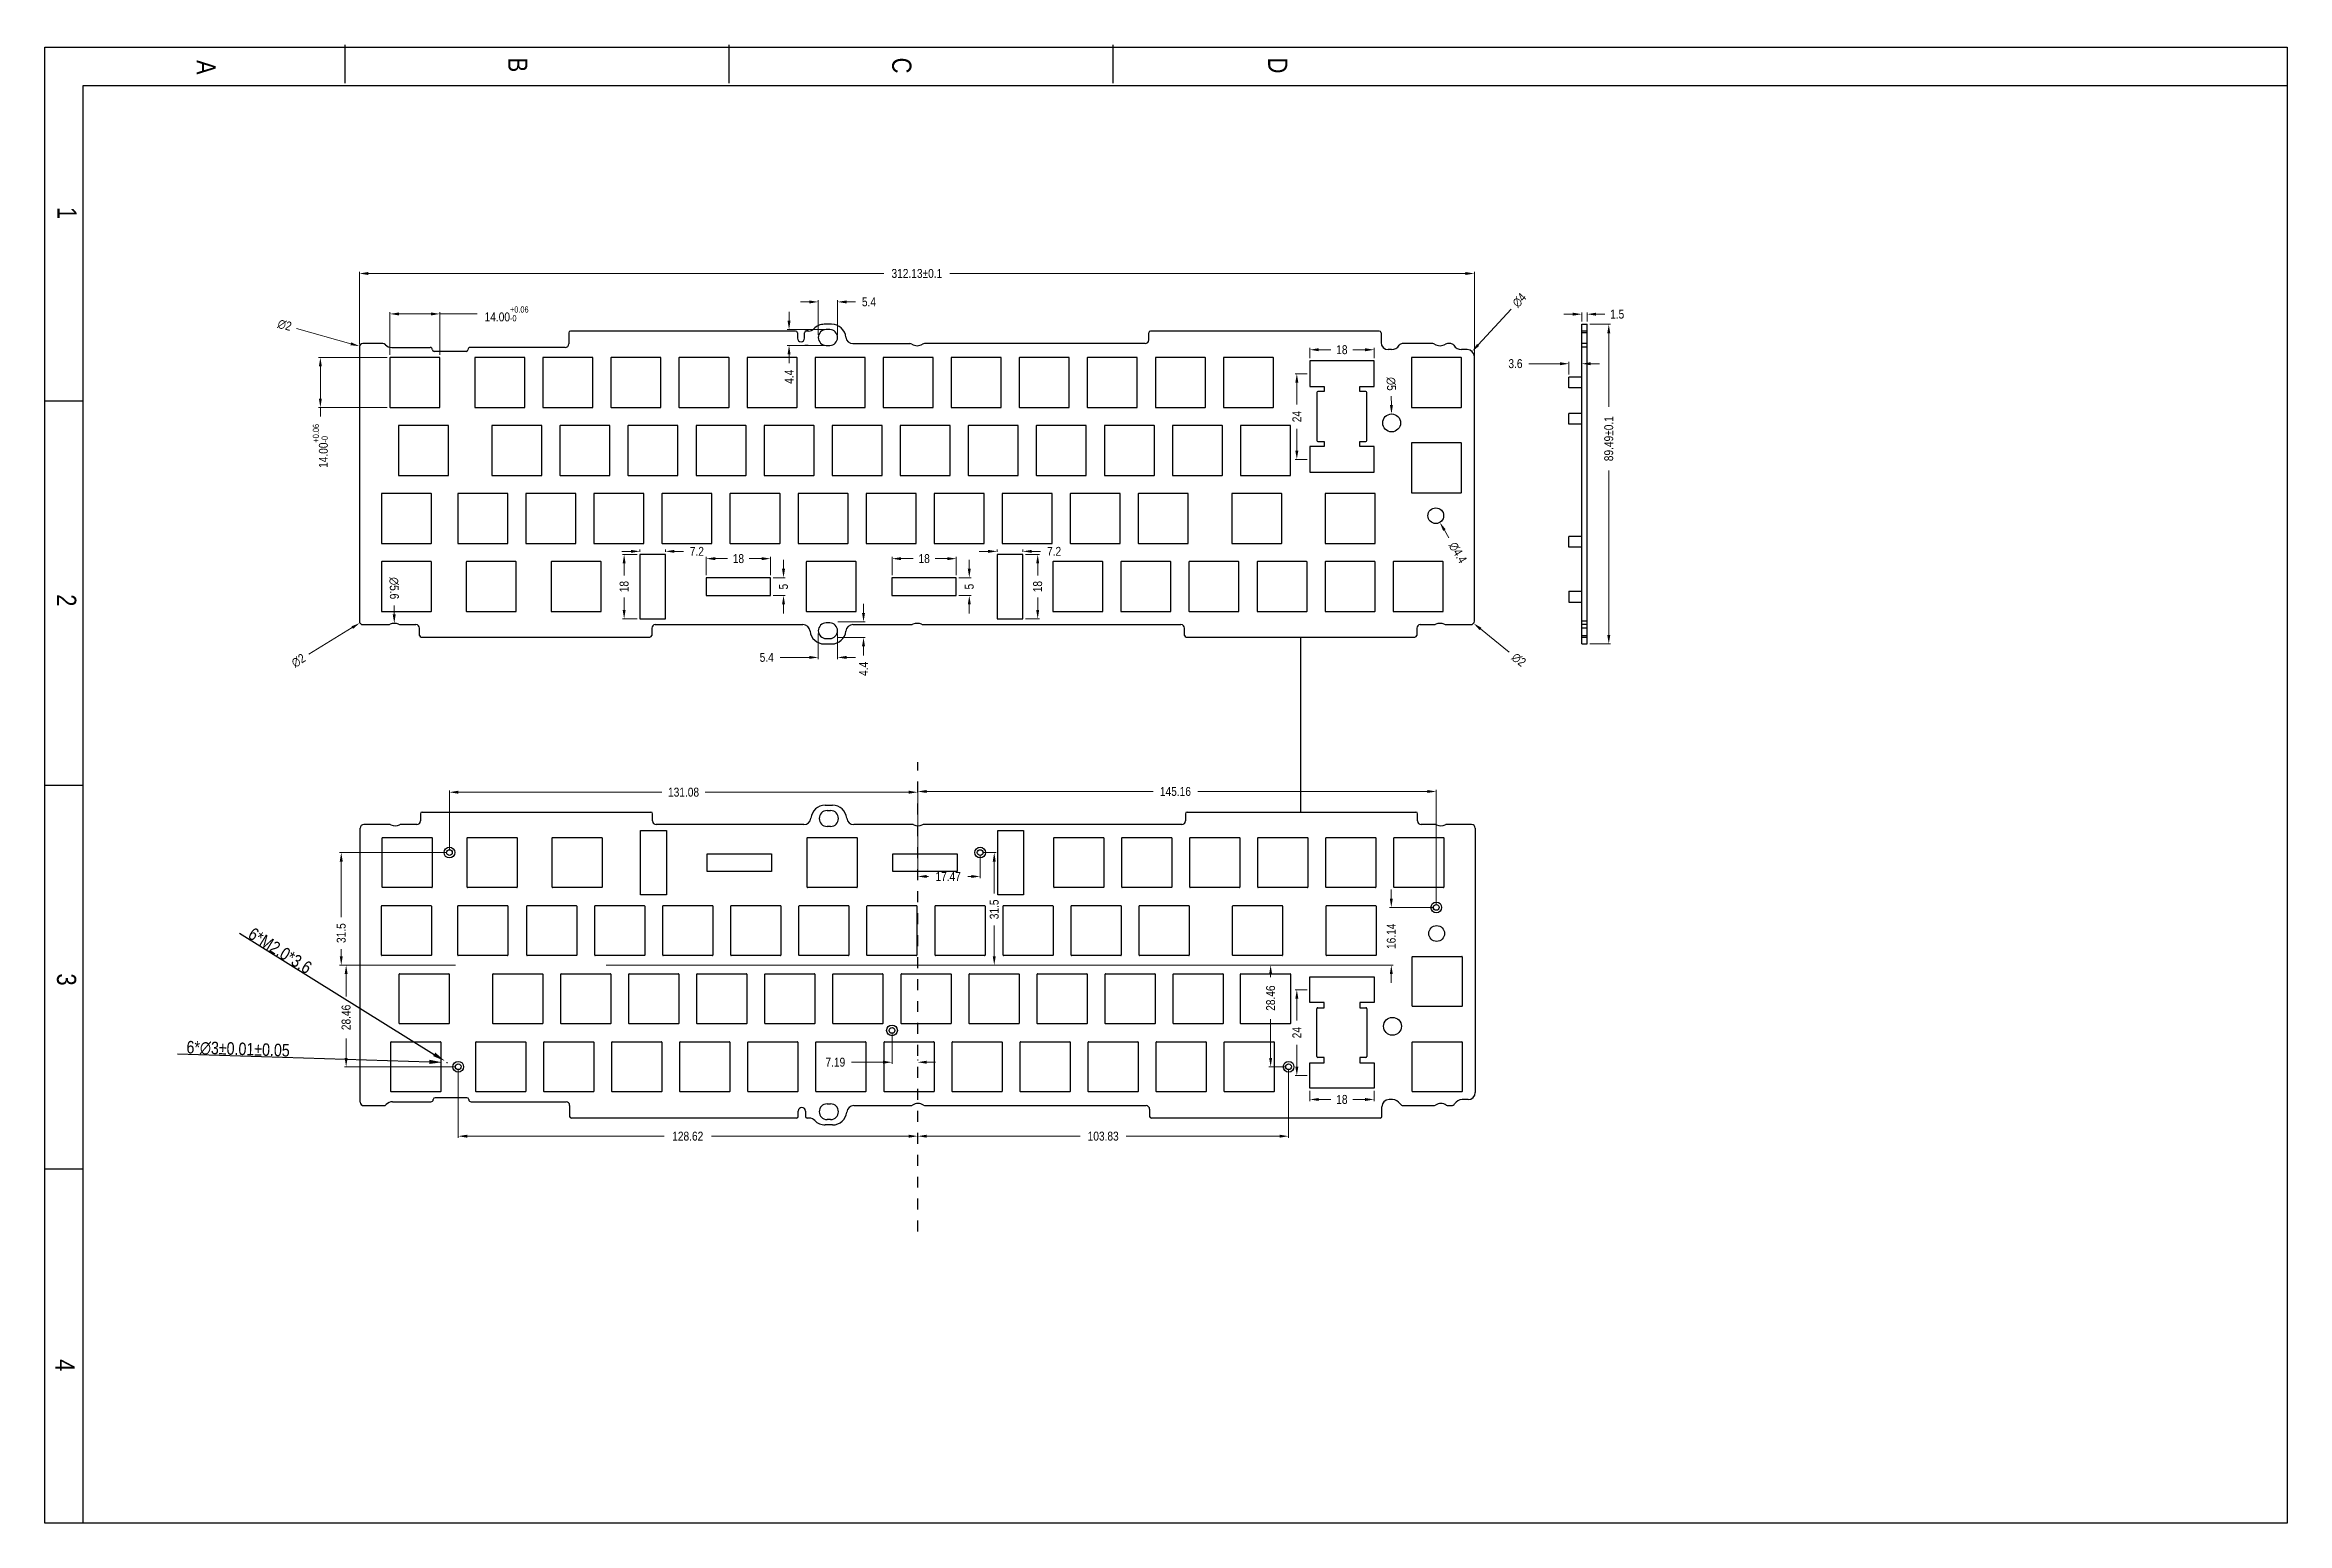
# Model space of a CAD drawing. Header units: millimetres. Extents: x 1477 to 3041, y -1339 to -925.
# Drawn here: x 2413 to 3041, y -1339 to -925 of the extents above; entities that cross this region are included whole.
import ezdxf

# ---------------------------------------------------------------- set-up
doc = ezdxf.new("R2010")
doc.units = ezdxf.units.MM
doc.header["$LTSCALE"] = 30.734
doc.header["$PDMODE"] = 3
doc.header["$PDSIZE"] = 8
doc.linetypes.add('HIDDEN', pattern=[0.2, 0.1, -0.1])
doc.layers.get('0').update_dxf_attribs({"linetype": 'CONTINUOUS'})
doc.layers.get('Defpoints').update_dxf_attribs({"linetype": 'CONTINUOUS'})
doc.layers.add('标注尺寸', color=2, linetype='CONTINUOUS')
doc.styles.get("Standard").update_dxf_attribs({"font": 'txt', "width": 0.85})
doc.dimstyles.get("Standard").update_dxf_attribs({"dimtxt": 3.5, "dimasz": 3.5, "dimexe": 0.18, "dimexo": 0.0625, "dimgap": 0.09, "dimtad": 1, "dimdsep": 46, "dimtxsty": 'STANDARD', "dimcen": 0.09, "dimadec": 0, "dimazin": 0, "dimtol": 1, "dimtp": 0.01, "dimtm": 0.01, "dimtfac": 1, "dimtofl": 0, "dimtmove": 0, "dimatfit": 3, "dimfxl": 1, "dimtolj": 1, "dimarcsym": 0})
doc.dimstyles.new('YanXiu', dxfattribs={"dimscale": 2.5, "dimtxt": 3, "dimasz": 2, "dimexe": 0.66, "dimexo": 0.66, "dimgap": 0.66, "dimtad": 0, "dimdsep": 46, "dimtxsty": 'STANDARD', "dimcen": 0, "dimclrd": 3, "dimclre": 6, "dimclrt": 3, "dimazin": 2, "dimtm": 1e-09, "dimtfac": 1, "dimtofl": 0, "dimtmove": 0, "dimatfit": 3, "dimfxl": 1, "dimlwd": 5, "dimlwe": 5, "dimarcsym": 0})

msp = doc.modelspace()

# ---------------------------------------------------------------- texts
at = {"color": 7, "linetype": 'Continuous', "char_height": 5.374, "width": 5.37399, "attachment_point": 1, "rotation": 270, "line_spacing_factor": 0.9}
for s, insert in [('C', (2655.68, -928.551)), ('A', (2460.944, -929.225)), ('B', (2548.2, -928.551)), ('D', (2760.926, -928.551)), ('1', (2422.009, -970.376)), ('2', (2421.913, -1078.771)), ('3', (2421.893, -1184.924)), ('4', (2421.47, -1292.901))]:
    msp.add_mtext(s, dxfattribs=dict(at, insert=insert))

# ---------------------------------------------------------------- blocks, each defined once
blk = doc.blocks.new('*D132')
at = {"color": 3, "lineweight": 5}
for p, q in [((2627.13, -996.93), (2624.63, -996.93)), ((2629.63, -1006.14), (2629.63, -996.43)), ((2635.03, -1006.14), (2635.03, -996.43)), ((2637.53, -996.93), (2640.03, -996.93))]:
    blk.add_line(p, q, dxfattribs=at)
at = {"color": 3}
for points in [[(2627.13, -996.52), (2627.13, -997.35), (2629.63, -996.93)], [(2637.53, -996.52), (2637.53, -997.35), (2635.03, -996.93)]]:
    blk.add_solid(points, dxfattribs=at)
at = {"layer": 'Defpoints', "color": 0}
for p in [(2635.03, -996.93), (2629.63, -1006.89), (2635.03, -1006.89)]:
    blk.add_point(p, dxfattribs=at)
at = {"color": 3, "insert": (2643.81, -996.93), "char_height": 2.5, "attachment_point": 5}
blk.add_mtext('5.4', dxfattribs=at)
blk = doc.blocks.new('*D133')
at = {"color": 3, "lineweight": 5}
for p, q in [((2621.44, -1002.19), (2621.44, -999.69)), ((2631.58, -1004.69), (2620.94, -1004.69)), ((2631.58, -1009.09), (2620.94, -1009.09)), ((2621.44, -1011.59), (2621.44, -1014.09))]:
    blk.add_line(p, q, dxfattribs=at)
at = {"color": 3}
for points in [[(2621.02, -1002.19), (2621.85, -1002.19), (2621.44, -1004.69)], [(2621.02, -1011.59), (2621.85, -1011.59), (2621.44, -1009.09)]]:
    blk.add_solid(points, dxfattribs=at)
at = {"layer": 'Defpoints', "color": 0}
for p in [(2621.44, -1009.09), (2632.33, -1004.69), (2632.33, -1009.09)]:
    blk.add_point(p, dxfattribs=at)
at = {"color": 3, "insert": (2621.44, -1017.87), "char_height": 2.5, "attachment_point": 5, "rotation": 90}
blk.add_mtext('4.4', dxfattribs=at)
blk = doc.blocks.new('*D138')
at = {"color": 3, "lineweight": 5}
for p, q in [((2687.61, -1067.63), (2691.54, -1067.63)), ((2691.04, -1070.13), (2691.04, -1073.56)), ((2687.61, -1085.63), (2691.54, -1085.63)), ((2691.04, -1083.13), (2691.04, -1079.69))]:
    blk.add_line(p, q, dxfattribs=at)
at = {"color": 3}
for points in [[(2690.62, -1070.13), (2691.46, -1070.13), (2691.04, -1067.63)], [(2690.62, -1083.13), (2691.46, -1083.13), (2691.04, -1085.63)]]:
    blk.add_solid(points, dxfattribs=at)
at = {"layer": 'Defpoints', "color": 0}
for p in [(2686.86, -1067.63), (2691.04, -1067.63), (2686.86, -1085.63)]:
    blk.add_point(p, dxfattribs=at)
at = {"color": 3, "insert": (2691.04, -1076.63), "char_height": 2.5, "attachment_point": 5, "rotation": 90}
blk.add_mtext('18', dxfattribs=at)
blk = doc.blocks.new('*D139')
at = {"color": 3, "lineweight": 5}
for p, q in [((2650.26, -1073.38), (2650.26, -1068.3)), ((2652.76, -1068.8), (2656.19, -1068.8)), ((2665.76, -1068.8), (2662.32, -1068.8)), ((2668.26, -1073.38), (2668.26, -1068.3))]:
    blk.add_line(p, q, dxfattribs=at)
at = {"color": 3}
for points in [[(2652.76, -1068.38), (2652.76, -1069.22), (2650.26, -1068.8)], [(2665.76, -1068.38), (2665.76, -1069.22), (2668.26, -1068.8)]]:
    blk.add_solid(points, dxfattribs=at)
at = {"layer": 'Defpoints', "color": 0}
for p in [(2668.26, -1068.8), (2650.26, -1074.13), (2668.26, -1074.13)]:
    blk.add_point(p, dxfattribs=at)
at = {"color": 3, "insert": (2659.26, -1068.8), "char_height": 2.5, "attachment_point": 5}
blk.add_mtext('18', dxfattribs=at)
blk = doc.blocks.new('*D140')
at = {"color": 3, "lineweight": 5}
for p, q in [((2671.89, -1071.63), (2671.89, -1069.13)), ((2669.01, -1074.13), (2672.39, -1074.13)), ((2669.01, -1079.13), (2672.39, -1079.13)), ((2671.89, -1081.63), (2671.89, -1084.13))]:
    blk.add_line(p, q, dxfattribs=at)
at = {"color": 3}
for points in [[(2671.47, -1071.63), (2672.31, -1071.63), (2671.89, -1074.13)], [(2671.47, -1081.63), (2672.31, -1081.63), (2671.89, -1079.13)]]:
    blk.add_solid(points, dxfattribs=at)
at = {"layer": 'Defpoints', "color": 0}
for p in [(2668.26, -1074.13), (2668.26, -1079.13), (2671.89, -1079.13)]:
    blk.add_point(p, dxfattribs=at)
at = {"color": 3, "insert": (2671.89, -1076.63), "char_height": 2.5, "attachment_point": 5, "rotation": 90}
blk.add_mtext('5', dxfattribs=at)
blk = doc.blocks.new('*D141')
at = {"color": 3, "lineweight": 5}
for p, q in [((2598.26, -1073.38), (2598.26, -1068.3)), ((2600.76, -1068.8), (2604.19, -1068.8)), ((2613.76, -1068.8), (2610.32, -1068.8)), ((2616.26, -1073.38), (2616.26, -1068.3))]:
    blk.add_line(p, q, dxfattribs=at)
at = {"color": 3}
for points in [[(2600.76, -1068.38), (2600.76, -1069.22), (2598.26, -1068.8)], [(2613.76, -1068.38), (2613.76, -1069.22), (2616.26, -1068.8)]]:
    blk.add_solid(points, dxfattribs=at)
at = {"layer": 'Defpoints', "color": 0}
for p in [(2616.26, -1068.8), (2598.26, -1074.13), (2616.26, -1074.13)]:
    blk.add_point(p, dxfattribs=at)
at = {"color": 3, "insert": (2607.26, -1068.8), "char_height": 2.5, "attachment_point": 5}
blk.add_mtext('18', dxfattribs=at)
blk = doc.blocks.new('*D142')
at = {"color": 3, "lineweight": 5}
for p, q in [((2619.89, -1071.63), (2619.89, -1069.13)), ((2617.01, -1074.13), (2620.39, -1074.13)), ((2617.01, -1079.13), (2620.39, -1079.13)), ((2619.89, -1081.63), (2619.89, -1084.13))]:
    blk.add_line(p, q, dxfattribs=at)
at = {"color": 3}
for points in [[(2619.47, -1071.63), (2620.31, -1071.63), (2619.89, -1074.13)], [(2619.47, -1081.63), (2620.31, -1081.63), (2619.89, -1079.13)]]:
    blk.add_solid(points, dxfattribs=at)
at = {"layer": 'Defpoints', "color": 0}
for p in [(2616.26, -1074.13), (2616.26, -1079.13), (2619.89, -1079.13)]:
    blk.add_point(p, dxfattribs=at)
at = {"color": 3, "insert": (2619.89, -1076.63), "char_height": 2.5, "attachment_point": 5, "rotation": 90}
blk.add_mtext('5', dxfattribs=at)
blk = doc.blocks.new('*D143')
at = {"color": 3, "lineweight": 5}
for p, q in [((2578.91, -1067.63), (2574.78, -1067.63)), ((2575.28, -1070.13), (2575.28, -1073.56)), ((2578.91, -1085.63), (2574.78, -1085.63)), ((2575.28, -1083.13), (2575.28, -1079.69))]:
    blk.add_line(p, q, dxfattribs=at)
at = {"color": 3}
for points in [[(2574.86, -1070.13), (2575.69, -1070.13), (2575.28, -1067.63)], [(2574.86, -1083.13), (2575.69, -1083.13), (2575.28, -1085.63)]]:
    blk.add_solid(points, dxfattribs=at)
at = {"layer": 'Defpoints', "color": 0}
for p in [(2579.66, -1067.63), (2575.28, -1085.63), (2579.66, -1085.63)]:
    blk.add_point(p, dxfattribs=at)
at = {"color": 3, "insert": (2575.28, -1076.63), "char_height": 2.5, "attachment_point": 5, "rotation": 90}
blk.add_mtext('18', dxfattribs=at)
blk = doc.blocks.new('*D144')
at = {"color": 3, "lineweight": 5}
for p, q in [((2577.16, -1066.76), (2574.66, -1066.76)), ((2579.66, -1066.88), (2579.66, -1066.26)), ((2586.86, -1066.88), (2586.86, -1066.26)), ((2589.36, -1066.76), (2591.86, -1066.76))]:
    blk.add_line(p, q, dxfattribs=at)
at = {"color": 3}
for points in [[(2577.16, -1066.34), (2577.16, -1067.18), (2579.66, -1066.76)], [(2589.36, -1066.34), (2589.36, -1067.18), (2586.86, -1066.76)]]:
    blk.add_solid(points, dxfattribs=at)
at = {"layer": 'Defpoints', "color": 0}
for p in [(2586.86, -1066.76), (2579.66, -1067.63), (2586.86, -1067.63)]:
    blk.add_point(p, dxfattribs=at)
at = {"color": 3, "insert": (2595.63, -1066.76), "char_height": 2.5, "attachment_point": 5}
blk.add_mtext('7.2', dxfattribs=at)
blk = doc.blocks.new('*D145')
at = {"color": 3, "lineweight": 5}
for p, q in [((2677.16, -1066.76), (2674.66, -1066.76)), ((2679.66, -1066.88), (2679.66, -1066.26)), ((2686.86, -1066.88), (2686.86, -1066.26)), ((2689.36, -1066.76), (2691.86, -1066.76))]:
    blk.add_line(p, q, dxfattribs=at)
at = {"color": 3}
for points in [[(2677.16, -1066.34), (2677.16, -1067.18), (2679.66, -1066.76)], [(2689.36, -1066.34), (2689.36, -1067.18), (2686.86, -1066.76)]]:
    blk.add_solid(points, dxfattribs=at)
at = {"layer": 'Defpoints', "color": 0}
for p in [(2686.86, -1066.76), (2679.66, -1067.63), (2686.86, -1067.63)]:
    blk.add_point(p, dxfattribs=at)
at = {"color": 3, "insert": (2695.63, -1066.76), "char_height": 2.5, "attachment_point": 5}
blk.add_mtext('7.2', dxfattribs=at)
blk = doc.blocks.new('*D146')
at = {"color": 3, "lineweight": 5}
for p, q in [((2509.72, -1011.73), (2509.72, -999.79)), ((2512.22, -1000.29), (2521.22, -1000.29)), ((2523.72, -1011.73), (2523.72, -999.79)), ((2523.72, -1000.29), (2534.09, -1000.29))]:
    blk.add_line(p, q, dxfattribs=at)
at = {"color": 3}
for points in [[(2512.22, -999.88), (2512.22, -1000.71), (2509.72, -1000.29)], [(2521.22, -999.88), (2521.22, -1000.71), (2523.72, -1000.29)]]:
    blk.add_solid(points, dxfattribs=at)
at = {"layer": 'Defpoints', "color": 0}
for p in [(2523.72, -1000.29), (2509.72, -1012.48), (2523.72, -1012.48)]:
    blk.add_point(p, dxfattribs=at)
at = {"color": 3, "insert": (2542.37, -1000.29), "char_height": 2.5, "attachment_point": 5}
blk.add_mtext('14.00{\\H0.7x;\\S+0.06^ -0;}', dxfattribs=at)
blk = doc.blocks.new('*D147')
at = {"color": 3, "lineweight": 5}
for p, q in [((2508.97, -1012.48), (2489.74, -1012.48)), ((2490.24, -1014.98), (2490.24, -1023.98)), ((2508.97, -1026.48), (2489.74, -1026.48)), ((2490.24, -1026.48), (2490.24, -1028.98))]:
    blk.add_line(p, q, dxfattribs=at)
at = {"color": 3}
for points in [[(2489.83, -1014.98), (2490.66, -1014.98), (2490.24, -1012.48)], [(2489.83, -1023.98), (2490.66, -1023.98), (2490.24, -1026.48)]]:
    blk.add_solid(points, dxfattribs=at)
at = {"layer": 'Defpoints', "color": 0}
for p in [(2509.72, -1012.48), (2490.24, -1026.48), (2509.72, -1026.48)]:
    blk.add_point(p, dxfattribs=at)
at = {"color": 3, "insert": (2490.24, -1037.25), "char_height": 2.5, "attachment_point": 5, "rotation": 90}
blk.add_mtext('14.00{\\H0.7x;\\S+0.06^ -0;}', dxfattribs=at)
blk = doc.blocks.new('*D158')
at = {"color": 3, "lineweight": 5}
for p, q in [((2501.15, -1008.84), (2501.15, -988.47)), ((2503.65, -988.97), (2647.95, -988.97)), ((2810.78, -988.97), (2666.48, -988.97)), ((2813.28, -1013.55), (2813.28, -988.47))]:
    blk.add_line(p, q, dxfattribs=at)
at = {"color": 3}
for points in [[(2503.65, -988.56), (2503.65, -989.39), (2501.15, -988.97)], [(2810.78, -988.56), (2810.78, -989.39), (2813.28, -988.97)]]:
    blk.add_solid(points, dxfattribs=at)
at = {"layer": 'Defpoints', "color": 0}
for p in [(2813.28, -988.97), (2501.15, -1009.59), (2813.28, -1014.3)]:
    blk.add_point(p, dxfattribs=at)
at = {"color": 3, "insert": (2657.22, -988.97), "char_height": 2.5, "attachment_point": 5}
blk.add_mtext('312.13%%P0.1', dxfattribs=at)
blk = doc.blocks.new('*D159')
at = {"color": 3, "lineweight": 5}
for p, q in [((2845.58, -1003.19), (2851.4, -1003.19)), ((2850.9, -1005.69), (2850.9, -1026.3)), ((2850.9, -1090.18), (2850.9, -1044.12)), ((2845.58, -1092.68), (2851.4, -1092.68))]:
    blk.add_line(p, q, dxfattribs=at)
at = {"color": 3}
for points in [[(2850.49, -1005.69), (2851.32, -1005.69), (2850.9, -1003.19)], [(2850.49, -1090.18), (2851.32, -1090.18), (2850.9, -1092.68)]]:
    blk.add_solid(points, dxfattribs=at)
at = {"layer": 'Defpoints', "color": 0}
for p in [(2844.83, -1003.19), (2844.83, -1092.68), (2850.9, -1092.68)]:
    blk.add_point(p, dxfattribs=at)
at = {"color": 3, "insert": (2850.9, -1035.21), "char_height": 2.5, "attachment_point": 5, "rotation": 90}
blk.add_mtext('89.49%%P0.1', dxfattribs=at)
blk = doc.blocks.new('*D160')
at = {"color": 3, "lineweight": 5}
for p, q in [((2840.83, -1000.37), (2838.33, -1000.37)), ((2843.33, -1002.44), (2843.33, -999.87)), ((2844.83, -1002.44), (2844.83, -999.87)), ((2847.33, -1000.37), (2849.83, -1000.37))]:
    blk.add_line(p, q, dxfattribs=at)
at = {"color": 3}
for points in [[(2840.83, -999.95), (2840.83, -1000.78), (2843.33, -1000.37)], [(2847.33, -999.95), (2847.33, -1000.78), (2844.83, -1000.37)]]:
    blk.add_solid(points, dxfattribs=at)
at = {"layer": 'Defpoints', "color": 0}
for p in [(2843.33, -1003.19), (2844.83, -1000.37), (2844.83, -1003.19)]:
    blk.add_point(p, dxfattribs=at)
at = {"color": 3, "insert": (2853.25, -1000.37), "char_height": 2.5, "attachment_point": 5}
blk.add_mtext('1.5', dxfattribs=at)
blk = doc.blocks.new('*D161')
at = {"color": 3, "lineweight": 5}
for p, q in [((2837.23, -1014.23), (2828.55, -1014.23)), ((2839.73, -1017.23), (2839.73, -1013.73)), ((2843.33, -1017.23), (2843.33, -1013.73)), ((2845.83, -1014.23), (2848.33, -1014.23))]:
    blk.add_line(p, q, dxfattribs=at)
at = {"color": 3}
for points in [[(2837.23, -1013.81), (2837.23, -1014.65), (2839.73, -1014.23)], [(2845.83, -1013.81), (2845.83, -1014.65), (2843.33, -1014.23)]]:
    blk.add_solid(points, dxfattribs=at)
at = {"layer": 'Defpoints', "color": 0}
for p in [(2843.33, -1014.23), (2839.73, -1017.98), (2843.33, -1017.98)]:
    blk.add_point(p, dxfattribs=at)
at = {"color": 3, "insert": (2824.78, -1014.23), "char_height": 2.5, "attachment_point": 5}
blk.add_mtext('3.6', dxfattribs=at)
blk = doc.blocks.new('*D162')
at = {"color": 3, "lineweight": 5}
blk.add_line((2790.03, -1023.31), (2790.05, -1025.81), dxfattribs=at)
at = {"color": 3}
blk.add_solid([(2790.47, -1025.8), (2789.64, -1025.81), (2790.08, -1028.31)], dxfattribs=at)
at = {"layer": 'Defpoints', "color": 0}
for p in [(2790.08, -1028.31), (2790.14, -1033.31)]:
    blk.add_point(p, dxfattribs=at)
at = {"color": 3, "insert": (2789.99, -1019.89), "char_height": 2.5, "attachment_point": 5, "rotation": 270.63603}
blk.add_mtext('∅5', dxfattribs=at)
blk = doc.blocks.new('*D163')
at = {"color": 3, "lineweight": 5}
blk.add_line((2806.17, -1062.96), (2804.89, -1060.82), dxfattribs=at)
at = {"color": 3}
blk.add_solid([(2805.24, -1060.6), (2804.53, -1061.03), (2803.61, -1058.67)], dxfattribs=at)
at = {"layer": 'Defpoints', "color": 0}
for p in [(2801.35, -1054.89), (2803.61, -1058.67)]:
    blk.add_point(p, dxfattribs=at)
at = {"color": 3, "insert": (2808.64, -1067.12), "char_height": 2.5, "attachment_point": 5, "rotation": 300.78478}
blk.add_mtext('∅4.4', dxfattribs=at)
blk = doc.blocks.new('*D164')
at = {"color": 3, "lineweight": 5}
blk.add_line((2823.55, -998.97), (2814.33, -1008.97), dxfattribs=at)
at = {"color": 3}
blk.add_solid([(2814.02, -1008.69), (2814.64, -1009.25), (2812.64, -1010.81)], dxfattribs=at)
at = {"layer": 'Defpoints', "color": 0}
for p in [(2809.92, -1013.75), (2812.64, -1010.81)]:
    blk.add_point(p, dxfattribs=at)
at = {"color": 3, "insert": (2825.87, -996.45), "char_height": 2.5, "attachment_point": 5, "rotation": 47.32276}
blk.add_mtext('∅4', dxfattribs=at)
blk = doc.blocks.new('*D165')
at = {"color": 3, "lineweight": 5}
blk.add_line((2823.05, -1094.97), (2815, -1088.48), dxfattribs=at)
at = {"color": 3}
blk.add_solid([(2815.27, -1088.15), (2814.74, -1088.8), (2813.06, -1086.91)], dxfattribs=at)
at = {"layer": 'Defpoints', "color": 0}
for p in [(2811.5, -1085.65), (2813.06, -1086.91)]:
    blk.add_point(p, dxfattribs=at)
at = {"color": 3, "insert": (2825.71, -1097.11), "char_height": 2.5, "attachment_point": 5, "rotation": 321.09904}
blk.add_mtext('∅2', dxfattribs=at)
blk = doc.blocks.new('*D166')
at = {"color": 3, "lineweight": 5}
blk.add_line((2487.04, -1095.54), (2499.17, -1088.11), dxfattribs=at)
at = {"color": 3}
blk.add_solid([(2498.95, -1087.75), (2499.38, -1088.46), (2501.3, -1086.8)], dxfattribs=at)
at = {"layer": 'Defpoints', "color": 0}
for p in [(2503, -1085.75), (2501.3, -1086.8)]:
    blk.add_point(p, dxfattribs=at)
at = {"color": 3, "insert": (2484.12, -1097.33), "char_height": 2.5, "attachment_point": 5, "rotation": 31.50914}
blk.add_mtext('∅2', dxfattribs=at)
blk = doc.blocks.new('*D167')
at = {"color": 3, "lineweight": 5}
blk.add_line((2483.54, -1004.35), (2498.78, -1008.64), dxfattribs=at)
at = {"color": 3}
blk.add_solid([(2498.89, -1008.24), (2498.67, -1009.04), (2501.19, -1009.32)], dxfattribs=at)
at = {"layer": 'Defpoints', "color": 0}
for p in [(2501.19, -1009.32), (2503.11, -1009.86)]:
    blk.add_point(p, dxfattribs=at)
at = {"color": 3, "insert": (2480.24, -1003.43), "char_height": 2.5, "attachment_point": 5, "rotation": 344.28559}
blk.add_mtext('∅2', dxfattribs=at)
blk = doc.blocks.new('*D148')
at = {"color": 3, "lineweight": 5}
blk.add_line((2510.9, -1081.92), (2510.91, -1084.42), dxfattribs=at)
at = {"color": 3}
blk.add_solid([(2511.33, -1084.41), (2510.5, -1084.42), (2510.93, -1086.92)], dxfattribs=at)
at = {"layer": 'Defpoints', "color": 0}
for p in [(2510.93, -1086.92), (2510.97, -1092.52)]:
    blk.add_point(p, dxfattribs=at)
at = {"color": 3, "insert": (2510.86, -1077.08), "char_height": 2.5, "attachment_point": 5, "rotation": 270.38909}
blk.add_mtext('∅5.6', dxfattribs=at)
blk = doc.blocks.new('*D149')
at = {"color": 3, "lineweight": 5}
for p, q in [((2642.28, -1083.98), (2642.28, -1081.48)), ((2635.08, -1086.48), (2642.78, -1086.48)), ((2635.08, -1090.88), (2642.78, -1090.88)), ((2642.28, -1093.38), (2642.28, -1095.88))]:
    blk.add_line(p, q, dxfattribs=at)
at = {"color": 3}
for points in [[(2641.86, -1083.98), (2642.7, -1083.98), (2642.28, -1086.48)], [(2641.86, -1093.38), (2642.7, -1093.38), (2642.28, -1090.88)]]:
    blk.add_solid(points, dxfattribs=at)
at = {"layer": 'Defpoints', "color": 0}
for p in [(2634.33, -1086.48), (2634.33, -1090.88), (2642.28, -1090.88)]:
    blk.add_point(p, dxfattribs=at)
at = {"color": 3, "insert": (2642.28, -1099.65), "char_height": 2.5, "attachment_point": 5, "rotation": 90}
blk.add_mtext('4.4', dxfattribs=at)
blk = doc.blocks.new('*D150')
at = {"color": 3, "lineweight": 5}
for p, q in [((2629.63, -1089.73), (2629.63, -1096.95)), ((2635.03, -1089.73), (2635.03, -1096.95)), ((2627.13, -1096.45), (2618.97, -1096.45)), ((2637.53, -1096.45), (2640.03, -1096.45))]:
    blk.add_line(p, q, dxfattribs=at)
at = {"color": 3}
for points in [[(2627.13, -1096.03), (2627.13, -1096.86), (2629.63, -1096.45)], [(2637.53, -1096.03), (2637.53, -1096.86), (2635.03, -1096.45)]]:
    blk.add_solid(points, dxfattribs=at)
at = {"layer": 'Defpoints', "color": 0}
for p in [(2629.63, -1088.98), (2635.03, -1088.98), (2635.03, -1096.45)]:
    blk.add_point(p, dxfattribs=at)
at = {"color": 3, "insert": (2615.19, -1096.45), "char_height": 2.5, "attachment_point": 5}
blk.add_mtext('5.4', dxfattribs=at)
blk = doc.blocks.new('*D168')
at = {"color": 3, "lineweight": 5}
for p, q in [((2528.09, -1182.58), (2496.95, -1182.58)), ((2497.45, -1185.08), (2497.45, -1191.33)), ((2497.45, -1208.54), (2497.45, -1203.13)), ((2528.09, -1211.04), (2496.95, -1211.04))]:
    blk.add_line(p, q, dxfattribs=at)
at = {"color": 3}
for points in [[(2497.04, -1185.08), (2497.87, -1185.08), (2497.45, -1182.58)], [(2497.04, -1208.54), (2497.87, -1208.54), (2497.45, -1211.04)]]:
    blk.add_solid(points, dxfattribs=at)
at = {"layer": 'Defpoints', "color": 0}
for p in [(2497.45, -1182.58), (2528.84, -1182.58), (2528.84, -1211.04)]:
    blk.add_point(p, dxfattribs=at)
at = {"color": 3, "insert": (2497.45, -1197.23), "char_height": 2.5, "attachment_point": 5, "rotation": 90}
blk.add_mtext('28.46', dxfattribs=at)
blk = doc.blocks.new('*D151')
at = {"color": 3, "lineweight": 5}
for p, q in [((2528.84, -1211.79), (2528.84, -1230.97)), ((2657.45, -1229.72), (2657.45, -1229.97)), ((2531.34, -1230.47), (2586.47, -1230.47)), ((2654.95, -1230.47), (2599.69, -1230.47))]:
    blk.add_line(p, q, dxfattribs=at)
at = {"color": 3}
for points in [[(2531.34, -1230.06), (2531.34, -1230.89), (2528.84, -1230.47)], [(2654.95, -1230.06), (2654.95, -1230.89), (2657.45, -1230.47)]]:
    blk.add_solid(points, dxfattribs=at)
at = {"layer": 'Defpoints', "color": 0}
for p in [(2528.84, -1211.04), (2657.45, -1230.47), (2657.45, -1230.47)]:
    blk.add_point(p, dxfattribs=at)
at = {"color": 3, "insert": (2593.08, -1230.47), "char_height": 2.5, "attachment_point": 5}
blk.add_mtext('128.62', dxfattribs=at)
blk = doc.blocks.new('*D169')
at = {"color": 3, "lineweight": 5}
for p, q in [((2650.26, -1201.6), (2650.26, -1210.26)), ((2647.76, -1209.76), (2638.88, -1209.76)), ((2657.45, -1209.01), (2657.45, -1209.26)), ((2659.95, -1209.76), (2662.45, -1209.76))]:
    blk.add_line(p, q, dxfattribs=at)
at = {"color": 3}
for points in [[(2647.76, -1209.35), (2647.76, -1210.18), (2650.26, -1209.76)], [(2659.95, -1209.35), (2659.95, -1210.18), (2657.45, -1209.76)]]:
    blk.add_solid(points, dxfattribs=at)
at = {"layer": 'Defpoints', "color": 0}
for p in [(2650.26, -1200.85), (2657.45, -1209.76), (2657.45, -1209.76)]:
    blk.add_point(p, dxfattribs=at)
at = {"color": 3, "insert": (2634.4, -1209.76), "char_height": 2.5, "attachment_point": 5}
blk.add_mtext('7.19', dxfattribs=at)
blk = doc.blocks.new('*D170')
at = {"color": 3, "lineweight": 5}
for p, q in [((2526.37, -1150.33), (2526.37, -1133.68)), ((2528.87, -1134.18), (2585.84, -1134.18)), ((2654.95, -1134.18), (2597.99, -1134.18)), ((2657.45, -1147.1), (2657.45, -1133.68))]:
    blk.add_line(p, q, dxfattribs=at)
at = {"color": 3}
for points in [[(2528.87, -1133.76), (2528.87, -1134.6), (2526.37, -1134.18)], [(2654.95, -1133.76), (2654.95, -1134.6), (2657.45, -1134.18)]]:
    blk.add_solid(points, dxfattribs=at)
at = {"layer": 'Defpoints', "color": 0}
for p in [(2657.45, -1134.18), (2657.45, -1147.85), (2526.37, -1151.08)]:
    blk.add_point(p, dxfattribs=at)
at = {"color": 3, "insert": (2591.91, -1134.18), "char_height": 2.5, "attachment_point": 5}
blk.add_mtext('131.08', dxfattribs=at)
blk = doc.blocks.new('*D152')
at = {"color": 3, "lineweight": 5}
for p, q in [((2525.62, -1151.08), (2495.59, -1151.08)), ((2496.09, -1153.58), (2496.09, -1169.14)), ((2496.09, -1180.08), (2496.09, -1178.11)), ((2523.38, -1182.58), (2495.59, -1182.58))]:
    blk.add_line(p, q, dxfattribs=at)
at = {"color": 3}
for points in [[(2495.67, -1153.58), (2496.5, -1153.58), (2496.09, -1151.08)], [(2495.67, -1180.08), (2496.5, -1180.08), (2496.09, -1182.58)]]:
    blk.add_solid(points, dxfattribs=at)
at = {"layer": 'Defpoints', "color": 0}
for p in [(2526.37, -1151.08), (2496.09, -1182.58), (2524.13, -1182.58)]:
    blk.add_point(p, dxfattribs=at)
at = {"color": 3, "insert": (2496.09, -1173.63), "char_height": 2.5, "attachment_point": 5, "rotation": 90}
blk.add_mtext('31.5', dxfattribs=at)
blk = doc.blocks.new('*D171')
at = {"color": 3, "lineweight": 5}
for p, q in [((2675.68, -1151.08), (2679.38, -1151.08)), ((2678.88, -1153.58), (2678.88, -1162.49)), ((2678.88, -1180.08), (2678.88, -1171.46)), ((2675.68, -1182.58), (2679.38, -1182.58))]:
    blk.add_line(p, q, dxfattribs=at)
at = {"color": 3}
for points in [[(2678.46, -1153.58), (2679.29, -1153.58), (2678.88, -1151.08)], [(2678.46, -1180.08), (2679.29, -1180.08), (2678.88, -1182.58)]]:
    blk.add_solid(points, dxfattribs=at)
at = {"layer": 'Defpoints', "color": 0}
for p in [(2674.93, -1151.08), (2674.93, -1182.58), (2678.88, -1182.58)]:
    blk.add_point(p, dxfattribs=at)
at = {"color": 3, "insert": (2678.88, -1166.98), "char_height": 2.5, "attachment_point": 5, "rotation": 90}
blk.add_mtext('31.5', dxfattribs=at)
blk = doc.blocks.new('*D153')
at = {"color": 3, "lineweight": 5}
for p, q in [((2657.45, -1134.18), (2657.45, -1158.26)), ((2674.93, -1151.83), (2674.93, -1158.26)), ((2659.95, -1157.76), (2660.43, -1157.76)), ((2672.43, -1157.76), (2671.53, -1157.76))]:
    blk.add_line(p, q, dxfattribs=at)
at = {"color": 3}
for points in [[(2659.95, -1157.35), (2659.95, -1158.18), (2657.45, -1157.76)], [(2672.43, -1157.35), (2672.43, -1158.18), (2674.93, -1157.76)]]:
    blk.add_solid(points, dxfattribs=at)
at = {"layer": 'Defpoints', "color": 0}
for p in [(2657.45, -1133.43), (2674.93, -1151.08), (2657.45, -1157.76)]:
    blk.add_point(p, dxfattribs=at)
at = {"color": 3, "insert": (2665.98, -1157.76), "char_height": 2.5, "attachment_point": 5}
blk.add_mtext('17.47', dxfattribs=at)
blk = doc.blocks.new('*D172')
at = {"color": 3, "lineweight": 5}
for p, q in [((2761.28, -1211.79), (2761.28, -1230.97)), ((2657.45, -1229.72), (2657.45, -1229.97)), ((2659.95, -1230.47), (2702.94, -1230.47)), ((2758.78, -1230.47), (2715.8, -1230.47))]:
    blk.add_line(p, q, dxfattribs=at)
at = {"color": 3}
for points in [[(2659.95, -1230.06), (2659.95, -1230.89), (2657.45, -1230.47)], [(2758.78, -1230.06), (2758.78, -1230.89), (2761.28, -1230.47)]]:
    blk.add_solid(points, dxfattribs=at)
at = {"layer": 'Defpoints', "color": 0}
for p in [(2761.28, -1211.04), (2657.45, -1230.47), (2657.45, -1230.47)]:
    blk.add_point(p, dxfattribs=at)
at = {"color": 3, "insert": (2709.37, -1230.47), "char_height": 2.5, "attachment_point": 5}
blk.add_mtext('103.83', dxfattribs=at)
blk = doc.blocks.new('*D173')
at = {"color": 3, "lineweight": 5}
for p, q in [((2657.45, -1137.73), (2657.45, -1133.48)), ((2659.95, -1133.98), (2723.34, -1133.98)), ((2800.11, -1133.98), (2735.85, -1133.98)), ((2802.61, -1165.69), (2802.61, -1133.48))]:
    blk.add_line(p, q, dxfattribs=at)
at = {"color": 3}
for points in [[(2659.95, -1133.56), (2659.95, -1134.39), (2657.45, -1133.98)], [(2800.11, -1133.56), (2800.11, -1134.39), (2802.61, -1133.98)]]:
    blk.add_solid(points, dxfattribs=at)
at = {"layer": 'Defpoints', "color": 0}
for p in [(2657.45, -1133.98), (2657.45, -1138.48), (2802.61, -1166.44)]:
    blk.add_point(p, dxfattribs=at)
at = {"color": 3, "insert": (2729.6, -1133.98), "char_height": 2.5, "attachment_point": 5}
blk.add_mtext('145.16', dxfattribs=at)
blk = doc.blocks.new('*D154')
at = {"color": 3, "lineweight": 5}
for p, q in [((2570.23, -1182.58), (2756.75, -1182.58)), ((2756.25, -1185.08), (2756.25, -1185.92)), ((2756.25, -1208.54), (2756.25, -1197.72)), ((2760.53, -1211.04), (2755.75, -1211.04))]:
    blk.add_line(p, q, dxfattribs=at)
at = {"color": 3}
for points in [[(2755.83, -1185.08), (2756.66, -1185.08), (2756.25, -1182.58)], [(2755.83, -1208.54), (2756.66, -1208.54), (2756.25, -1211.04)]]:
    blk.add_solid(points, dxfattribs=at)
at = {"layer": 'Defpoints', "color": 0}
for p in [(2569.48, -1182.58), (2756.25, -1182.58), (2761.28, -1211.04)]:
    blk.add_point(p, dxfattribs=at)
at = {"color": 3, "insert": (2756.25, -1191.82), "char_height": 2.5, "attachment_point": 5, "rotation": 90}
blk.add_mtext('28.46', dxfattribs=at)
blk = doc.blocks.new('*D155')
at = {"color": 3, "lineweight": 5}
for p, q in [((2801.86, -1166.44), (2789.53, -1166.44)), ((2790.03, -1163.94), (2790.03, -1161.44)), ((2611.56, -1182.58), (2790.53, -1182.58)), ((2790.03, -1185.08), (2790.03, -1187.58))]:
    blk.add_line(p, q, dxfattribs=at)
at = {"color": 3}
for points in [[(2789.61, -1163.94), (2790.44, -1163.94), (2790.03, -1166.44)], [(2789.61, -1185.08), (2790.44, -1185.08), (2790.03, -1182.58)]]:
    blk.add_solid(points, dxfattribs=at)
at = {"layer": 'Defpoints', "color": 0}
for p in [(2802.61, -1166.44), (2610.81, -1182.58), (2790.03, -1182.58)]:
    blk.add_point(p, dxfattribs=at)
at = {"color": 3, "insert": (2790.03, -1174.51), "char_height": 2.5, "attachment_point": 5, "rotation": 90}
blk.add_mtext('16.14', dxfattribs=at)
blk = doc.blocks.new('*D156')
at = {"layer": 'Defpoints', "color": 0}
for p in [(2524.26, -1209.78), (2527.25, -1209.88)]:
    blk.add_point(p, dxfattribs=at)
at = {"layer": '标注尺寸', "color": 0, "lineweight": -2}
for p, q in [((2450.22, -1207.4), (2520.76, -1209.67)), ((2525.66, -1209.83), (2525.84, -1209.83)), ((2525.75, -1209.92), (2525.75, -1209.74))]:
    blk.add_line(p, q, dxfattribs=at)
at = {"layer": '标注尺寸', "color": 0}
blk.add_solid([(2520.78, -1209.08), (2520.74, -1210.25), (2524.26, -1209.78)], dxfattribs=at)
at = {"layer": '标注尺寸', "color": 0, "insert": (2467.22, -1206.1), "char_height": 3.5, "attachment_point": 5, "rotation": 358.15464}
blk.add_mtext('\\A1;6*∅3±0.01%%P0.05', dxfattribs=at)
blk = doc.blocks.new('*D157')
at = {"layer": 'Defpoints', "color": 0}
for p in [(2525.08, -1209.41), (2526.43, -1210.25)]:
    blk.add_point(p, dxfattribs=at)
at = {"layer": '标注尺寸', "color": 0, "lineweight": -2}
for p, q in [((2467.61, -1173.64), (2522.1, -1207.56)), ((2525.66, -1209.83), (2525.84, -1209.83)), ((2525.75, -1209.92), (2525.75, -1209.74))]:
    blk.add_line(p, q, dxfattribs=at)
at = {"layer": '标注尺寸', "color": 0}
blk.add_solid([(2522.41, -1207.06), (2521.8, -1208.05), (2525.08, -1209.41)], dxfattribs=at)
at = {"layer": '标注尺寸', "color": 0, "insert": (2478.97, -1178.54), "char_height": 3.5, "attachment_point": 5, "rotation": 328.09996}
blk.add_mtext('\\A1;6*M2.0*3.6', dxfattribs=at)
blk = doc.blocks.new('*D174')
at = {"color": 3, "lineweight": 5}
for p, q in [((2766.44, -1017.03), (2763.08, -1017.03)), ((2763.58, -1019.53), (2763.58, -1025.61)), ((2763.58, -1038.53), (2763.58, -1032.45)), ((2766.44, -1041.03), (2763.08, -1041.03))]:
    blk.add_line(p, q, dxfattribs=at)
at = {"color": 3}
for points in [[(2763.16, -1019.53), (2764, -1019.53), (2763.58, -1017.03)], [(2763.16, -1038.53), (2764, -1038.53), (2763.58, -1041.03)]]:
    blk.add_solid(points, dxfattribs=at)
at = {"layer": 'Defpoints', "color": 0}
for p in [(2767.19, -1017.03), (2763.58, -1041.03), (2767.19, -1041.03)]:
    blk.add_point(p, dxfattribs=at)
at = {"color": 3, "insert": (2763.58, -1029.03), "char_height": 2.5, "attachment_point": 5, "rotation": 90}
blk.add_mtext('24', dxfattribs=at)
blk = doc.blocks.new('*D175')
at = {"color": 3, "lineweight": 5}
for p, q in [((2767.19, -1012.71), (2767.19, -1009.82)), ((2769.69, -1010.32), (2773.12, -1010.32)), ((2782.69, -1010.32), (2779.25, -1010.32)), ((2785.19, -1012.71), (2785.19, -1009.82))]:
    blk.add_line(p, q, dxfattribs=at)
at = {"color": 3}
for points in [[(2769.69, -1009.9), (2769.69, -1010.74), (2767.19, -1010.32)], [(2782.69, -1009.9), (2782.69, -1010.74), (2785.19, -1010.32)]]:
    blk.add_solid(points, dxfattribs=at)
at = {"layer": 'Defpoints', "color": 0}
for p in [(2767.19, -1010.32), (2767.19, -1013.46), (2785.19, -1013.46)]:
    blk.add_point(p, dxfattribs=at)
at = {"color": 3, "insert": (2776.19, -1010.32), "char_height": 2.5, "attachment_point": 5}
blk.add_mtext('18', dxfattribs=at)
blk = doc.blocks.new('*D176')
at = {"color": 3, "lineweight": 5}
for p, q in [((2766.44, -1189.49), (2763.08, -1189.49)), ((2763.58, -1191.99), (2763.58, -1198.06)), ((2763.58, -1210.99), (2763.58, -1204.91)), ((2766.44, -1213.49), (2763.08, -1213.49))]:
    blk.add_line(p, q, dxfattribs=at)
at = {"color": 3}
for points in [[(2763.16, -1191.99), (2764, -1191.99), (2763.58, -1189.49)], [(2763.16, -1210.99), (2764, -1210.99), (2763.58, -1213.49)]]:
    blk.add_solid(points, dxfattribs=at)
at = {"layer": 'Defpoints', "color": 0}
for p in [(2763.58, -1189.49), (2767.19, -1189.49), (2767.19, -1213.49)]:
    blk.add_point(p, dxfattribs=at)
at = {"color": 3, "insert": (2763.58, -1201.49), "char_height": 2.5, "attachment_point": 5, "rotation": 90}
blk.add_mtext('24', dxfattribs=at)
blk = doc.blocks.new('*D177')
at = {"color": 3, "lineweight": 5}
for p, q in [((2767.19, -1217.81), (2767.19, -1220.69)), ((2769.69, -1220.19), (2773.12, -1220.19)), ((2782.69, -1220.19), (2779.25, -1220.19)), ((2785.19, -1217.81), (2785.19, -1220.69))]:
    blk.add_line(p, q, dxfattribs=at)
at = {"color": 3}
for points in [[(2769.69, -1219.78), (2769.69, -1220.61), (2767.19, -1220.19)], [(2782.69, -1219.78), (2782.69, -1220.61), (2785.19, -1220.19)]]:
    blk.add_solid(points, dxfattribs=at)
at = {"layer": 'Defpoints', "color": 0}
for p in [(2767.19, -1217.06), (2785.19, -1217.06), (2767.19, -1220.19)]:
    blk.add_point(p, dxfattribs=at)
at = {"color": 3, "insert": (2776.19, -1220.19), "char_height": 2.5, "attachment_point": 5}
blk.add_mtext('18', dxfattribs=at)

# ---------------------------------------------------------------- dimensions: what is measured, and where the dimension line sits
dim = msp.add_linear_dim(base=(2813.28, -988.974), p1=(2501.15, -1009.59), p2=(2813.28, -1014.302), text='<>%%P0.1', dimstyle='YanXiu', override={"dimtxt": 1, "dimasz": 1, "dimexe": 0.2, "dimexo": 0.3, "dimclre": 3})
dim.commit()
dim.dimension.update_dxf_attribs({"geometry": '*D158', "text_midpoint": (2657.215, -988.974)})
for base, p1, p2, picture, middle in [((2635.033, -996.932), (2629.633, -1006.89), (2635.033, -1006.89), '*D132', (2643.808, -996.932)), ((2844.827, -1000.366), (2843.327, -1003.19), (2844.827, -1003.19), '*D160', (2853.247, -1000.366)), ((2767.185, -1010.319), (2785.185, -1013.456), (2767.185, -1013.456), '*D175', (2776.185, -1010.319)), ((2586.855, -1066.761), (2579.655, -1067.628), (2586.855, -1067.628), '*D144', (2595.63, -1066.761)), ((2686.855, -1066.761), (2679.655, -1067.628), (2686.855, -1067.628), '*D145', (2695.63, -1066.761)), ((2616.255, -1068.799), (2598.255, -1074.128), (2616.255, -1074.128), '*D141', (2607.255, -1068.799)), ((2668.255, -1068.799), (2650.255, -1074.128), (2668.255, -1074.128), '*D139', (2659.255, -1068.799)), ((2767.185, -1220.194), (2785.185, -1217.057), (2767.185, -1217.057), '*D177', (2776.185, -1220.194))]:
    dim = msp.add_linear_dim(base=base, p1=p1, p2=p2, dimstyle='YanXiu', override={"dimtxt": 1, "dimasz": 1, "dimexe": 0.2, "dimexo": 0.3, "dimclre": 3})
    dim.commit()
    dim.dimension.update_dxf_attribs({"geometry": picture, "text_midpoint": middle})
for p1, p2, picture, middle in [((2809.925, -1013.748), (2812.636, -1010.807), '*D164', (2825.871, -996.453)), ((2503.113, -1009.861), (2501.188, -1009.319), '*D167', (2480.243, -1003.426)), ((2503.003, -1085.755), (2501.298, -1086.8), '*D166', (2484.12, -1097.33)), ((2811.502, -1085.65), (2813.058, -1086.906), '*D165', (2825.71, -1097.114))]:
    dim = msp.add_diameter_dim_2p(p1=p1, p2=p2, dimstyle='YanXiu', override={"dimtxt": 1, "dimasz": 1, "dimexe": 0.2, "dimexo": 0.3, "dimclre": 3})
    dim.commit()
    dim.dimension.update_dxf_attribs({"geometry": picture, "text_midpoint": middle, "dimtype": 163})
dim = msp.add_linear_dim(base=(2523.715, -1000.293), p1=(2509.715, -1012.478), p2=(2523.715, -1012.478), text='14.00{\\H0.7x;\\S+0.06^ -0;}', dimstyle='YanXiu', override={"dimtxt": 1, "dimasz": 1, "dimexe": 0.2, "dimexo": 0.3, "dimclre": 3})
dim.commit()
dim.dimension.update_dxf_attribs({"geometry": '*D146', "text_midpoint": (2542.366, -1000.293), "dimtype": 160})
for base, p1, p2, angle, picture, middle in [((2621.438, -1009.09), (2632.333, -1004.69), (2632.333, -1009.09), 90, '*D133', (2621.438, -1017.865)), ((2763.58, -1041.028), (2767.185, -1017.028), (2767.185, -1041.028), 90, '*D174', (2763.58, -1029.028)), ((2575.277, -1085.628), (2579.655, -1067.628), (2579.655, -1085.628), 90, '*D143', (2575.277, -1076.628)), ((2619.89, -1079.128), (2616.255, -1074.128), (2616.255, -1079.128), 90, '*D142', (2619.89, -1076.628)), ((2671.89, -1079.128), (2668.255, -1074.128), (2668.255, -1079.128), 90, '*D140', (2671.89, -1076.628)), ((2691.039, -1067.628), (2686.855, -1085.628), (2686.855, -1067.628), 90, '*D138', (2691.039, -1076.628)), ((2642.279, -1090.878), (2634.333, -1086.478), (2634.333, -1090.878), 90, '*D149', (2642.279, -1099.653)), ((2657.454, -1134.18), (2526.374, -1151.077), (2657.454, -1147.854), 180, '*D170', (2591.914, -1134.18)), ((2790.025, -1182.58), (2802.614, -1166.436), (2610.806, -1182.58), 270, '*D155', (2790.025, -1174.508)), ((2763.58, -1189.486), (2767.185, -1213.486), (2767.185, -1189.486), 270, '*D176', (2763.58, -1201.486)), ((2657.454, -1230.472), (2761.284, -1211.036), (2657.454, -1230.472), 180, '*D172', (2709.369, -1230.472))]:
    dim = msp.add_linear_dim(base=base, p1=p1, p2=p2, angle=angle, dimstyle='YanXiu', override={"dimtxt": 1, "dimasz": 1, "dimexe": 0.2, "dimexo": 0.3, "dimclre": 3})
    dim.commit()
    dim.dimension.update_dxf_attribs({"geometry": picture, "text_midpoint": middle})
dim = msp.add_linear_dim(base=(2850.905, -1092.678), p1=(2844.827, -1003.19), p2=(2844.827, -1092.678), angle=90, text='<>%%P0.1', dimstyle='YanXiu', override={"dimtxt": 1, "dimasz": 1, "dimexe": 0.2, "dimexo": 0.3, "dimclre": 3})
dim.commit()
dim.dimension.update_dxf_attribs({"geometry": '*D159', "text_midpoint": (2850.905, -1035.209), "dimtype": 160})
dim = msp.add_linear_dim(base=(2490.243, -1026.478), p1=(2509.715, -1012.478), p2=(2509.715, -1026.478), angle=90, text='14.00{\\H0.7x;\\S+0.06^ -0;}', dimstyle='YanXiu', override={"dimtxt": 1, "dimasz": 1, "dimexe": 0.2, "dimexo": 0.3, "dimclre": 3})
dim.commit()
dim.dimension.update_dxf_attribs({"geometry": '*D147', "text_midpoint": (2490.243, -1037.25)})
for base, p1, p2, picture, middle in [((2843.327, -1014.23), (2839.727, -1017.979), (2843.327, -1017.978), '*D161', (2824.779, -1014.23)), ((2635.033, -1096.447), (2629.633, -1088.978), (2635.033, -1088.978), '*D150', (2615.193, -1096.447))]:
    dim = msp.add_linear_dim(base=base, p1=p1, p2=p2, dimstyle='YanXiu', override={"dimtxt": 1, "dimasz": 1, "dimexe": 0.2, "dimexo": 0.3, "dimclre": 3})
    dim.commit()
    dim.dimension.update_dxf_attribs({"geometry": picture, "text_midpoint": middle, "dimtype": 160})
for p1, p2, picture, middle in [((2790.137, -1033.306), (2790.081, -1028.306), '*D162', (2789.988, -1019.886)), ((2801.354, -1054.888), (2803.606, -1058.668), '*D163', (2808.641, -1067.119)), ((2510.969, -1092.517), (2510.931, -1086.917), '*D148', (2510.864, -1077.08))]:
    dim = msp.add_diameter_dim_2p(p1=p1, p2=p2, dimstyle='YanXiu', override={"dimtxt": 1, "dimasz": 1, "dimexe": 0.2, "dimexo": 0.3, "dimclre": 3})
    dim.commit()
    dim.dimension.update_dxf_attribs({"geometry": picture, "text_midpoint": middle})
for base, p1, p2, angle, picture, middle in [((2657.454, -1133.978), (2802.614, -1166.436), (2657.454, -1138.479), 180, '*D173', (2729.598, -1133.978)), ((2657.4545, -1157.764), (2674.9286, -1151.0773), (2657.4545, -1133.4299), 180, '*D153', (2665.98, -1157.764)), ((2496.087, -1182.58), (2526.374, -1151.077), (2524.133, -1182.58), 270, '*D152', (2496.087, -1173.626)), ((2678.878, -1182.58), (2674.929, -1151.077), (2674.929, -1182.58), 270, '*D171', (2678.878, -1166.977)), ((2497.453, -1182.58), (2528.837, -1211.036), (2528.837, -1182.58), 270, '*D168', (2497.453, -1197.228)), ((2756.247, -1182.58), (2761.284, -1211.036), (2569.476, -1182.58), 270, '*D154', (2756.247, -1191.815)), ((2657.45446, -1209.76309), (2650.25947, -1200.84826), (2657.45446, -1209.76309), 180, '*D169', (2634.39589, -1209.76309)), ((2657.454, -1230.472), (2528.837, -1211.036), (2657.454, -1230.472), 180, '*D151', (2593.078, -1230.472))]:
    dim = msp.add_linear_dim(base=base, p1=p1, p2=p2, angle=angle, dimstyle='YanXiu', override={"dimtxt": 1, "dimasz": 1, "dimexe": 0.2, "dimexo": 0.3, "dimclre": 3})
    dim.commit()
    dim.dimension.update_dxf_attribs({"geometry": picture, "text_midpoint": middle, "dimtype": 160})
at = {"layer": '标注尺寸'}
for p1, p2, text, picture, middle in [((2526.434, -1210.252), (2525.076, -1209.406), '6*M2.0*3.6', '*D157', (2477.997, -1180.102)), ((2527.254, -1209.877), (2524.256, -1209.781), '6*<>%%P0.05', '*D156', (2467.156, -1207.941))]:
    dim = msp.add_diameter_dim_2p(p1=p1, p2=p2, text=text, dimstyle='STANDARD', dxfattribs=at)
    dim.commit()
    dim.dimension.update_dxf_attribs({"geometry": picture, "text_midpoint": middle, "dimtype": 163})

# ---------------------------------------------------------------- linework, layer by layer
at = {"color": 7, "linetype": 'Continuous'}
for p, q in [((2413.115, -1338.795), (2413.115, -925.642)), ((2413.115, -925.642), (3040.798, -925.642)), ((2497.147, -935.717), (2497.147, -924.969)), ((2604.627, -924.969), (2604.627, -935.717)), ((2712.106, -924.969), (2712.106, -935.717)), ((3040.798, -925.642), (3040.798, -1338.795)), ((2423.863, -1338.795), (2423.863, -936.39)), ((2423.863, -936.39), (3040.798, -936.39)), ((2633.363, -1003.19), (2631.303, -1003.19)), ((2843.327, -1092.678), (2843.327, -1003.19)), ((2843.327, -1003.19), (2844.827, -1003.19)), ((2844.827, -1092.678), (2844.827, -1003.19)), ((2501.15, -1009.59), (2501.15, -1086.278)), ((2507.704, -1008.59), (2502.15, -1008.59)), ((2510.24, -1009.678), (2520.971, -1009.678)), ((2558.785, -1009.678), (2532.171, -1009.678)), ((2559.785, -1005.59), (2559.785, -1008.678)), ((2559.785, -1005.59), (2559.785, -1008.678)), ((2598.285, -1005.09), (2560.285, -1005.09)), ((2623.285, -1005.09), (2560.285, -1005.09)), ((2623.785, -1005.59), (2623.785, -1007.09)), ((2625.785, -1007.09), (2625.785, -1005.59)), ((2625.833, -1004.69), (2626.833, -1004.69)), ((2626.833, -1009.09), (2625.833, -1009.09)), ((2626.922, -1005.09), (2626.285, -1005.09)), ((2632.833, -1004.69), (2631.833, -1004.69)), ((2631.833, -1009.09), (2632.833, -1009.09)), ((2721.144, -1008.59), (2659.36, -1008.59)), ((2722.144, -1007.59), (2722.144, -1005.59)), ((2786.644, -1005.09), (2722.644, -1005.09)), ((2787.144, -1005.59), (2787.144, -1008.278)), ((2790.109, -1010.278), (2789.144, -1010.278)), ((2801.613, -1008.59), (2793.103, -1008.59)), ((2806.655, -1008.59), (2805.717, -1008.59)), ((2811.28, -1010.278), (2809.649, -1010.278)), ((2844.827, -1005.09), (2843.327, -1005.09)), ((2844.827, -1005.59), (2843.327, -1005.59)), ((2844.827, -1008.59), (2843.327, -1008.59)), ((2844.827, -1009.59), (2843.327, -1009.59)), ((2509.715, -1012.578), (2509.715, -1026.378)), ((2523.615, -1012.478), (2509.815, -1012.478)), ((2531.041, -1010.808), (2522.101, -1010.808)), ((2523.715, -1026.378), (2523.715, -1012.578)), ((2533.48, -1012.578), (2533.48, -1026.378)), ((2547.38, -1012.478), (2533.58, -1012.478)), ((2547.48, -1026.378), (2547.48, -1012.578)), ((2552.53, -1012.578), (2552.53, -1026.378)), ((2566.43, -1012.478), (2552.63, -1012.478)), ((2566.53, -1026.378), (2566.53, -1012.578)), ((2571.58, -1012.578), (2571.58, -1026.378)), ((2585.48, -1012.478), (2571.68, -1012.478)), ((2585.58, -1026.378), (2585.58, -1012.578)), ((2590.63, -1012.578), (2590.63, -1026.378)), ((2604.53, -1012.478), (2590.73, -1012.478)), ((2604.63, -1026.378), (2604.63, -1012.578)), ((2609.68, -1012.578), (2609.68, -1026.378)), ((2623.58, -1012.478), (2609.78, -1012.478)), ((2623.68, -1026.378), (2623.68, -1012.578)), ((2628.73, -1012.578), (2628.73, -1026.378)), ((2642.63, -1012.478), (2628.83, -1012.478)), ((2642.73, -1026.378), (2642.73, -1012.578)), ((2647.78, -1012.578), (2647.78, -1026.378)), ((2661.68, -1012.478), (2647.88, -1012.478)), ((2661.78, -1026.378), (2661.78, -1012.578)), ((2666.83, -1012.578), (2666.83, -1026.378)), ((2680.73, -1012.478), (2666.93, -1012.478)), ((2680.83, -1026.378), (2680.83, -1012.578)), ((2685.88, -1012.578), (2685.88, -1026.378)), ((2699.78, -1012.478), (2685.98, -1012.478)), ((2699.88, -1026.378), (2699.88, -1012.578)), ((2704.93, -1012.578), (2704.93, -1026.378)), ((2718.83, -1012.478), (2705.03, -1012.478)), ((2718.93, -1026.378), (2718.93, -1012.578)), ((2723.98, -1012.578), (2723.98, -1026.378)), ((2737.88, -1012.478), (2724.08, -1012.478)), ((2737.98, -1026.378), (2737.98, -1012.578)), ((2743.03, -1012.578), (2743.03, -1026.378)), ((2756.93, -1012.478), (2743.13, -1012.478)), ((2757.03, -1026.378), (2757.03, -1012.578)), ((2795.65, -1012.578), (2795.65, -1026.378)), ((2809.55, -1012.478), (2795.75, -1012.478)), ((2809.65, -1026.378), (2809.65, -1012.578)), ((2813.28, -1086.278), (2813.28, -1012.278)), ((2843.327, -1017.978), (2839.727, -1017.978)), ((2839.727, -1020.976), (2839.727, -1017.979)), ((2843.327, -1020.978), (2839.727, -1020.978)), ((2423.863, -1024.739), (2413.115, -1024.739)), ((2509.815, -1026.478), (2523.615, -1026.478)), ((2533.58, -1026.478), (2547.38, -1026.478)), ((2552.63, -1026.478), (2566.43, -1026.478)), ((2571.68, -1026.478), (2585.48, -1026.478)), ((2590.73, -1026.478), (2604.53, -1026.478)), ((2609.78, -1026.478), (2623.58, -1026.478)), ((2628.83, -1026.478), (2642.63, -1026.478)), ((2647.88, -1026.478), (2661.68, -1026.478)), ((2666.93, -1026.478), (2680.73, -1026.478)), ((2685.98, -1026.478), (2699.78, -1026.478)), ((2705.03, -1026.478), (2718.83, -1026.478)), ((2724.08, -1026.478), (2737.88, -1026.478)), ((2743.13, -1026.478), (2756.93, -1026.478)), ((2795.75, -1026.478), (2809.55, -1026.478)), ((2843.327, -1028.165), (2839.727, -1028.165)), ((2839.727, -1031.164), (2839.727, -1028.166)), ((2512.1, -1031.628), (2512.1, -1045.428)), ((2526, -1031.528), (2512.2, -1031.528)), ((2526.1, -1045.428), (2526.1, -1031.628)), ((2538.245, -1031.628), (2538.245, -1045.428)), ((2552.145, -1031.528), (2538.345, -1031.528)), ((2552.245, -1045.428), (2552.245, -1031.628)), ((2557.295, -1031.628), (2557.295, -1045.428)), ((2571.195, -1031.528), (2557.395, -1031.528)), ((2571.295, -1045.428), (2571.295, -1031.628)), ((2576.345, -1031.628), (2576.345, -1045.428)), ((2590.245, -1031.528), (2576.445, -1031.528)), ((2590.345, -1045.428), (2590.345, -1031.628)), ((2595.395, -1031.628), (2595.395, -1045.428)), ((2609.295, -1031.528), (2595.495, -1031.528)), ((2609.395, -1045.428), (2609.395, -1031.628)), ((2614.445, -1031.628), (2614.445, -1045.428)), ((2628.345, -1031.528), (2614.545, -1031.528)), ((2628.445, -1045.428), (2628.445, -1031.628)), ((2633.495, -1031.628), (2633.495, -1045.428)), ((2647.395, -1031.528), (2633.595, -1031.528)), ((2647.495, -1045.428), (2647.495, -1031.628)), ((2652.545, -1031.628), (2652.545, -1045.428)), ((2666.445, -1031.528), (2652.645, -1031.528)), ((2666.545, -1045.428), (2666.545, -1031.628)), ((2671.595, -1031.628), (2671.595, -1045.428)), ((2685.495, -1031.528), (2671.695, -1031.528)), ((2685.595, -1045.428), (2685.595, -1031.628)), ((2690.645, -1031.628), (2690.645, -1045.428)), ((2704.545, -1031.528), (2690.745, -1031.528)), ((2704.645, -1045.428), (2704.645, -1031.628)), ((2709.695, -1031.628), (2709.695, -1045.428)), ((2723.595, -1031.528), (2709.795, -1031.528)), ((2723.695, -1045.428), (2723.695, -1031.628)), ((2728.745, -1031.628), (2728.745, -1045.428)), ((2742.645, -1031.528), (2728.845, -1031.528)), ((2742.745, -1045.428), (2742.745, -1031.628)), ((2843.327, -1031.165), (2839.727, -1031.165)), ((2795.65, -1036.465), (2795.65, -1050.265)), ((2809.55, -1036.365), (2795.75, -1036.365)), ((2809.65, -1050.265), (2809.65, -1036.465)), ((2512.2, -1045.528), (2526, -1045.528)), ((2538.345, -1045.528), (2552.145, -1045.528)), ((2557.395, -1045.528), (2571.195, -1045.528)), ((2576.445, -1045.528), (2590.245, -1045.528)), ((2595.495, -1045.528), (2609.295, -1045.528)), ((2614.545, -1045.528), (2628.345, -1045.528)), ((2633.595, -1045.528), (2647.395, -1045.528)), ((2652.645, -1045.528), (2666.445, -1045.528)), ((2671.695, -1045.528), (2685.495, -1045.528)), ((2690.745, -1045.528), (2704.545, -1045.528)), ((2709.795, -1045.528), (2723.595, -1045.528)), ((2728.845, -1045.528), (2742.645, -1045.528)), ((2547.755, -1050.678), (2547.755, -1064.478)), ((2561.655, -1050.578), (2547.855, -1050.578)), ((2561.755, -1064.478), (2561.755, -1050.678)), ((2566.805, -1050.678), (2566.805, -1064.478)), ((2580.705, -1050.578), (2566.905, -1050.578)), ((2580.805, -1064.478), (2580.805, -1050.678)), ((2585.855, -1050.678), (2585.855, -1064.478)), ((2599.755, -1050.578), (2585.955, -1050.578)), ((2599.855, -1064.478), (2599.855, -1050.678)), ((2604.905, -1050.678), (2604.905, -1064.478)), ((2618.805, -1050.578), (2605.005, -1050.578)), ((2618.905, -1064.478), (2618.905, -1050.678)), ((2623.955, -1050.678), (2623.955, -1064.478)), ((2637.855, -1050.578), (2624.055, -1050.578)), ((2637.955, -1064.478), (2637.955, -1050.678)), ((2643.005, -1050.678), (2643.005, -1064.478)), ((2656.905, -1050.578), (2643.105, -1050.578)), ((2657.005, -1064.478), (2657.005, -1050.678)), ((2662.055, -1050.678), (2662.055, -1064.478)), ((2675.955, -1050.578), (2662.155, -1050.578)), ((2676.055, -1064.478), (2676.055, -1050.678)), ((2681.105, -1050.678), (2681.105, -1064.478)), ((2695.005, -1050.578), (2681.205, -1050.578)), ((2695.105, -1064.478), (2695.105, -1050.678)), ((2700.155, -1050.678), (2700.155, -1064.478)), ((2714.055, -1050.578), (2700.255, -1050.578)), ((2714.155, -1064.478), (2714.155, -1050.678)), ((2719.205, -1050.678), (2719.205, -1064.478)), ((2733.105, -1050.578), (2719.305, -1050.578)), ((2733.205, -1064.478), (2733.205, -1050.678)), ((2745.35, -1050.678), (2745.35, -1064.478)), ((2759.25, -1050.578), (2745.45, -1050.578)), ((2759.35, -1064.478), (2759.35, -1050.678)), ((2771.525, -1050.678), (2771.525, -1064.478)), ((2785.425, -1050.578), (2771.625, -1050.578)), ((2785.525, -1064.478), (2785.525, -1050.678)), ((2795.75, -1050.365), (2809.55, -1050.365)), ((2547.855, -1064.578), (2561.655, -1064.578)), ((2566.905, -1064.578), (2580.705, -1064.578)), ((2585.955, -1064.578), (2599.755, -1064.578)), ((2605.005, -1064.578), (2618.805, -1064.578)), ((2624.055, -1064.578), (2637.855, -1064.578)), ((2643.105, -1064.578), (2656.905, -1064.578)), ((2662.155, -1064.578), (2675.955, -1064.578)), ((2681.205, -1064.578), (2695.005, -1064.578)), ((2700.255, -1064.578), (2714.055, -1064.578)), ((2719.305, -1064.578), (2733.105, -1064.578)), ((2745.45, -1064.578), (2759.25, -1064.578)), ((2771.625, -1064.578), (2785.425, -1064.578)), ((2843.327, -1062.578), (2839.727, -1062.578)), ((2839.727, -1065.576), (2839.727, -1062.579)), ((2843.327, -1065.578), (2839.727, -1065.578)), ((2507.32, -1069.728), (2507.32, -1083.528)), ((2521.22, -1069.628), (2507.42, -1069.628)), ((2521.32, -1083.528), (2521.32, -1069.728)), ((2531.09, -1069.728), (2531.09, -1083.528)), ((2544.99, -1069.628), (2531.19, -1069.628)), ((2545.09, -1083.528), (2545.09, -1069.728)), ((2554.86, -1069.728), (2554.86, -1083.528)), ((2568.76, -1069.628), (2554.96, -1069.628)), ((2568.86, -1083.528), (2568.86, -1069.728)), ((2579.655, -1067.628), (2579.655, -1085.628)), ((2586.855, -1067.628), (2579.655, -1067.628)), ((2586.855, -1085.628), (2586.855, -1067.628)), ((2626.255, -1069.728), (2626.255, -1083.528)), ((2640.155, -1069.628), (2626.355, -1069.628)), ((2640.255, -1083.528), (2640.255, -1069.728)), ((2686.855, -1067.628), (2679.655, -1067.628)), ((2679.655, -1067.628), (2679.655, -1085.628)), ((2686.855, -1085.628), (2686.855, -1067.628)), ((2695.28, -1069.728), (2695.28, -1083.528)), ((2709.18, -1069.628), (2695.38, -1069.628)), ((2709.28, -1083.528), (2709.28, -1069.728)), ((2714.33, -1069.728), (2714.33, -1083.528)), ((2728.23, -1069.628), (2714.43, -1069.628)), ((2728.33, -1083.528), (2728.33, -1069.728)), ((2733.38, -1069.728), (2733.38, -1083.528)), ((2747.28, -1069.628), (2733.48, -1069.628)), ((2747.38, -1083.528), (2747.38, -1069.728)), ((2752.43, -1069.728), (2752.43, -1083.528)), ((2766.33, -1069.628), (2752.53, -1069.628)), ((2766.43, -1083.528), (2766.43, -1069.728)), ((2771.48, -1069.728), (2771.48, -1083.528)), ((2785.38, -1069.628), (2771.58, -1069.628)), ((2785.48, -1083.528), (2785.48, -1069.728)), ((2790.53, -1069.728), (2790.53, -1083.528)), ((2804.43, -1069.628), (2790.63, -1069.628)), ((2804.53, -1083.528), (2804.53, -1069.728)), ((2598.255, -1074.128), (2598.255, -1079.128)), ((2616.255, -1074.128), (2598.255, -1074.128)), ((2598.255, -1079.128), (2616.255, -1079.128)), ((2616.255, -1079.128), (2616.255, -1074.128)), ((2668.255, -1074.128), (2650.255, -1074.128)), ((2650.255, -1074.128), (2650.255, -1079.128)), ((2650.255, -1079.128), (2668.255, -1079.128)), ((2668.255, -1079.128), (2668.255, -1074.128)), ((2839.727, -1077.936), (2843.327, -1077.936)), ((2839.727, -1077.936), (2839.727, -1080.936)), ((2507.42, -1083.628), (2521.22, -1083.628)), ((2531.19, -1083.628), (2544.99, -1083.628)), ((2554.96, -1083.628), (2568.76, -1083.628)), ((2579.655, -1085.628), (2586.855, -1085.628)), ((2626.355, -1083.628), (2640.155, -1083.628)), ((2679.655, -1085.628), (2686.855, -1085.628)), ((2695.38, -1083.628), (2709.18, -1083.628)), ((2714.43, -1083.628), (2728.23, -1083.628)), ((2733.48, -1083.628), (2747.28, -1083.628)), ((2752.53, -1083.628), (2766.33, -1083.628)), ((2771.58, -1083.628), (2785.38, -1083.628)), ((2790.63, -1083.628), (2804.43, -1083.628)), ((2839.727, -1080.936), (2843.327, -1080.936)), ((2502.15, -1087.278), (2509.335, -1087.278)), ((2517.999, -1090.278), (2517.999, -1088.278)), ((2518.499, -1090.778), (2582.499, -1090.778)), ((2582.999, -1088.278), (2582.999, -1090.278)), ((2583.999, -1087.278), (2625.333, -1087.278)), ((2632.833, -1086.778), (2631.833, -1086.778)), ((2631.833, -1091.178), (2632.833, -1091.178)), ((2639.333, -1087.278), (2655.693, -1087.278)), ((2658.923, -1087.278), (2731.144, -1087.278)), ((2732.144, -1090.278), (2732.144, -1088.278)), ((2732.644, -1090.778), (2796.644, -1090.778)), ((2797.144, -1088.278), (2797.144, -1090.278)), ((2805.28, -1087.278), (2812.28, -1087.278)), ((2844.827, -1086.278), (2843.327, -1086.278)), ((2844.827, -1087.278), (2843.327, -1087.278)), ((2844.827, -1088.278), (2843.327, -1088.278)), ((2843.327, -1090.278), (2844.827, -1090.278)), ((2843.327, -1090.778), (2844.827, -1090.778)), ((2631.303, -1092.678), (2633.363, -1092.678)), ((2843.327, -1092.678), (2844.827, -1092.678)), ((2413.115, -1132.219), (2423.863, -1132.219)), ((2518.238, -1140.236), (2518.238, -1142.236)), ((2518.738, -1139.736), (2582.738, -1139.736)), ((2583.238, -1142.236), (2583.238, -1140.236)), ((2631.542, -1137.836), (2633.602, -1137.836)), ((2632.072, -1139.336), (2633.072, -1139.336)), ((2732.383, -1140.236), (2732.383, -1142.236)), ((2732.883, -1139.736), (2796.883, -1139.736)), ((2797.383, -1142.236), (2797.383, -1140.236)), ((2501.389, -1220.923), (2501.389, -1144.236)), ((2509.574, -1143.236), (2502.389, -1143.236)), ((2507.559, -1160.786), (2507.559, -1146.986)), ((2507.659, -1146.886), (2521.459, -1146.886)), ((2521.559, -1146.986), (2521.559, -1160.786)), ((2531.329, -1160.786), (2531.329, -1146.986)), ((2531.429, -1146.886), (2545.229, -1146.886)), ((2545.329, -1146.986), (2545.329, -1160.786)), ((2555.099, -1160.786), (2555.099, -1146.986)), ((2555.199, -1146.886), (2568.999, -1146.886)), ((2569.099, -1146.986), (2569.099, -1160.786)), ((2579.895, -1144.886), (2587.095, -1144.886)), ((2579.895, -1162.886), (2579.895, -1144.886)), ((2625.572, -1143.236), (2584.238, -1143.236)), ((2587.095, -1144.886), (2587.095, -1162.886)), ((2626.495, -1160.786), (2626.495, -1146.986)), ((2626.595, -1146.886), (2640.395, -1146.886)), ((2633.072, -1143.736), (2632.072, -1143.736)), ((2655.932, -1143.236), (2639.572, -1143.236)), ((2640.495, -1146.986), (2640.495, -1160.786)), ((2731.383, -1143.236), (2659.162, -1143.236)), ((2679.895, -1144.886), (2687.095, -1144.886)), ((2679.895, -1162.886), (2679.895, -1144.886)), ((2687.095, -1144.886), (2687.095, -1162.886)), ((2695.519, -1160.786), (2695.519, -1146.986)), ((2695.619, -1146.886), (2709.419, -1146.886)), ((2709.519, -1146.986), (2709.519, -1160.786)), ((2714.569, -1160.786), (2714.569, -1146.986)), ((2714.669, -1146.886), (2728.469, -1146.886)), ((2728.569, -1146.986), (2728.569, -1160.786)), ((2733.619, -1160.786), (2733.619, -1146.986)), ((2733.719, -1146.886), (2747.519, -1146.886)), ((2747.619, -1146.986), (2747.619, -1160.786)), ((2752.669, -1160.786), (2752.669, -1146.986)), ((2752.769, -1146.886), (2766.569, -1146.886)), ((2766.669, -1146.986), (2766.669, -1160.786)), ((2771.719, -1160.786), (2771.719, -1146.986)), ((2771.819, -1146.886), (2785.619, -1146.886)), ((2785.719, -1146.986), (2785.719, -1160.786)), ((2790.769, -1160.786), (2790.769, -1146.986)), ((2790.869, -1146.886), (2804.669, -1146.886)), ((2802.289, -1143.236), (2798.383, -1143.236)), ((2804.769, -1146.986), (2804.769, -1160.786)), ((2812.519, -1143.236), (2805.52, -1143.236)), ((2813.519, -1144.236), (2813.519, -1218.236)), ((2598.495, -1151.386), (2616.495, -1151.386)), ((2598.495, -1156.386), (2598.495, -1151.386)), ((2616.495, -1151.386), (2616.495, -1156.386)), ((2650.495, -1151.386), (2668.495, -1151.386)), ((2650.495, -1156.386), (2650.495, -1151.386)), ((2668.495, -1151.386), (2668.495, -1156.386)), ((2521.459, -1160.886), (2507.659, -1160.886)), ((2545.229, -1160.886), (2531.429, -1160.886)), ((2568.999, -1160.886), (2555.199, -1160.886)), ((2616.495, -1156.386), (2598.495, -1156.386)), ((2640.395, -1160.886), (2626.595, -1160.886)), ((2668.495, -1156.386), (2650.495, -1156.386)), ((2709.419, -1160.886), (2695.619, -1160.886)), ((2728.469, -1160.886), (2714.669, -1160.886)), ((2747.519, -1160.886), (2733.719, -1160.886)), ((2766.569, -1160.886), (2752.769, -1160.886)), ((2785.619, -1160.886), (2771.819, -1160.886)), ((2804.669, -1160.886), (2790.869, -1160.886)), ((2547.994, -1179.836), (2547.994, -1166.036)), ((2548.094, -1165.936), (2561.894, -1165.936)), ((2561.994, -1166.036), (2561.994, -1179.836)), ((2567.044, -1179.836), (2567.044, -1166.036)), ((2567.144, -1165.936), (2580.944, -1165.936)), ((2587.095, -1162.886), (2579.895, -1162.886)), ((2581.044, -1166.036), (2581.044, -1179.836)), ((2586.094, -1179.836), (2586.094, -1166.036)), ((2586.194, -1165.936), (2599.994, -1165.936)), ((2600.094, -1166.036), (2600.094, -1179.836)), ((2605.144, -1179.836), (2605.144, -1166.036)), ((2605.244, -1165.936), (2619.044, -1165.936)), ((2619.144, -1166.036), (2619.144, -1179.836)), ((2624.194, -1179.836), (2624.194, -1166.036)), ((2624.294, -1165.936), (2638.094, -1165.936)), ((2638.194, -1166.036), (2638.194, -1179.836)), ((2643.244, -1179.836), (2643.244, -1166.036)), ((2643.344, -1165.936), (2657.144, -1165.936)), ((2657.244, -1166.036), (2657.244, -1179.836)), ((2662.294, -1179.836), (2662.294, -1166.036)), ((2662.394, -1165.936), (2676.194, -1165.936)), ((2676.294, -1166.036), (2676.294, -1179.836)), ((2687.095, -1162.886), (2679.895, -1162.886)), ((2681.344, -1179.836), (2681.344, -1166.036)), ((2681.444, -1165.936), (2695.244, -1165.936)), ((2695.344, -1166.036), (2695.344, -1179.836)), ((2700.394, -1179.836), (2700.394, -1166.036)), ((2700.494, -1165.936), (2714.294, -1165.936)), ((2714.394, -1166.036), (2714.394, -1179.836)), ((2719.444, -1179.836), (2719.444, -1166.036)), ((2719.544, -1165.936), (2733.344, -1165.936)), ((2733.444, -1166.036), (2733.444, -1179.836)), ((2745.589, -1179.836), (2745.589, -1166.036)), ((2745.689, -1165.936), (2759.489, -1165.936)), ((2759.589, -1166.036), (2759.589, -1179.836)), ((2771.764, -1179.836), (2771.764, -1166.036)), ((2771.864, -1165.936), (2785.664, -1165.936)), ((2785.764, -1166.036), (2785.764, -1179.836)), ((2561.894, -1179.936), (2548.094, -1179.936)), ((2580.944, -1179.936), (2567.144, -1179.936)), ((2599.994, -1179.936), (2586.194, -1179.936)), ((2619.044, -1179.936), (2605.244, -1179.936)), ((2638.094, -1179.936), (2624.294, -1179.936)), ((2657.144, -1179.936), (2643.344, -1179.936)), ((2676.194, -1179.936), (2662.394, -1179.936)), ((2695.244, -1179.936), (2681.444, -1179.936)), ((2714.294, -1179.936), (2700.494, -1179.936)), ((2733.344, -1179.936), (2719.544, -1179.936)), ((2759.489, -1179.936), (2745.689, -1179.936)), ((2785.664, -1179.936), (2771.864, -1179.936)), ((2512.34, -1198.886), (2512.34, -1185.086)), ((2512.44, -1184.986), (2526.24, -1184.986)), ((2526.34, -1185.086), (2526.34, -1198.886)), ((2538.484, -1198.886), (2538.484, -1185.086)), ((2538.584, -1184.986), (2552.384, -1184.986)), ((2552.484, -1185.086), (2552.484, -1198.886)), ((2557.534, -1198.886), (2557.534, -1185.086)), ((2557.634, -1184.986), (2571.434, -1184.986)), ((2571.534, -1185.086), (2571.534, -1198.886)), ((2576.584, -1198.886), (2576.584, -1185.086)), ((2576.684, -1184.986), (2590.484, -1184.986)), ((2590.584, -1185.086), (2590.584, -1198.886)), ((2595.634, -1198.886), (2595.634, -1185.086)), ((2595.734, -1184.986), (2609.534, -1184.986)), ((2609.634, -1185.086), (2609.634, -1198.886)), ((2614.684, -1198.886), (2614.684, -1185.086)), ((2614.784, -1184.986), (2628.584, -1184.986)), ((2628.684, -1185.086), (2628.684, -1198.886)), ((2633.734, -1198.886), (2633.734, -1185.086)), ((2633.834, -1184.986), (2647.634, -1184.986)), ((2647.734, -1185.086), (2647.734, -1198.886)), ((2652.784, -1198.886), (2652.784, -1185.086)), ((2652.884, -1184.986), (2666.684, -1184.986)), ((2666.784, -1185.086), (2666.784, -1198.886)), ((2671.834, -1198.886), (2671.834, -1185.086)), ((2671.934, -1184.986), (2685.734, -1184.986)), ((2685.834, -1185.086), (2685.834, -1198.886)), ((2690.884, -1198.886), (2690.884, -1185.086)), ((2690.984, -1184.986), (2704.784, -1184.986)), ((2704.884, -1185.086), (2704.884, -1198.886)), ((2709.934, -1198.886), (2709.934, -1185.086)), ((2710.034, -1184.986), (2723.834, -1184.986)), ((2723.934, -1185.086), (2723.934, -1198.886)), ((2728.984, -1198.886), (2728.984, -1185.086)), ((2729.084, -1184.986), (2742.884, -1184.986)), ((2742.984, -1185.086), (2742.984, -1198.886)), ((2795.89, -1194.048), (2795.89, -1180.248)), ((2795.99, -1180.148), (2809.79, -1180.148)), ((2809.89, -1180.248), (2809.89, -1194.048)), ((2809.79, -1194.148), (2795.99, -1194.148)), ((2509.954, -1217.936), (2509.954, -1204.136)), ((2510.054, -1204.036), (2523.854, -1204.036)), ((2526.24, -1198.986), (2512.44, -1198.986)), ((2523.954, -1204.136), (2523.954, -1217.936)), ((2533.719, -1217.936), (2533.719, -1204.136)), ((2533.819, -1204.036), (2547.619, -1204.036)), ((2552.384, -1198.986), (2538.584, -1198.986)), ((2547.719, -1204.136), (2547.719, -1217.936)), ((2552.769, -1217.936), (2552.769, -1204.136)), ((2552.869, -1204.036), (2566.669, -1204.036)), ((2571.434, -1198.986), (2557.634, -1198.986)), ((2566.769, -1204.136), (2566.769, -1217.936)), ((2571.819, -1217.936), (2571.819, -1204.136)), ((2571.919, -1204.036), (2585.719, -1204.036)), ((2590.484, -1198.986), (2576.684, -1198.986)), ((2585.819, -1204.136), (2585.819, -1217.936)), ((2590.869, -1217.936), (2590.869, -1204.136)), ((2590.969, -1204.036), (2604.769, -1204.036)), ((2609.534, -1198.986), (2595.734, -1198.986)), ((2604.869, -1204.136), (2604.869, -1217.936)), ((2609.919, -1217.936), (2609.919, -1204.136)), ((2610.019, -1204.036), (2623.819, -1204.036)), ((2628.584, -1198.986), (2614.784, -1198.986)), ((2623.919, -1204.136), (2623.919, -1217.936)), ((2628.969, -1217.936), (2628.969, -1204.136)), ((2629.069, -1204.036), (2642.869, -1204.036)), ((2647.634, -1198.986), (2633.834, -1198.986)), ((2642.969, -1204.136), (2642.969, -1217.936)), ((2648.019, -1217.936), (2648.019, -1204.136)), ((2648.119, -1204.036), (2661.919, -1204.036)), ((2666.684, -1198.986), (2652.884, -1198.986)), ((2662.019, -1204.136), (2662.019, -1217.936)), ((2667.069, -1217.936), (2667.069, -1204.136)), ((2667.169, -1204.036), (2680.969, -1204.036)), ((2685.734, -1198.986), (2671.934, -1198.986)), ((2681.069, -1204.136), (2681.069, -1217.936)), ((2686.119, -1217.936), (2686.119, -1204.136)), ((2686.219, -1204.036), (2700.019, -1204.036)), ((2704.784, -1198.986), (2690.984, -1198.986)), ((2700.119, -1204.136), (2700.119, -1217.936)), ((2705.169, -1217.936), (2705.169, -1204.136)), ((2705.269, -1204.036), (2719.069, -1204.036)), ((2723.834, -1198.986), (2710.034, -1198.986)), ((2719.169, -1204.136), (2719.169, -1217.936)), ((2724.219, -1217.936), (2724.219, -1204.136)), ((2724.319, -1204.036), (2738.119, -1204.036)), ((2742.884, -1198.986), (2729.084, -1198.986)), ((2738.219, -1204.136), (2738.219, -1217.936)), ((2743.269, -1217.936), (2743.269, -1204.136)), ((2743.369, -1204.036), (2757.169, -1204.036)), ((2757.269, -1204.136), (2757.269, -1217.936)), ((2795.889, -1217.936), (2795.889, -1204.136)), ((2795.989, -1204.036), (2809.789, -1204.036)), ((2809.889, -1204.136), (2809.889, -1217.936)), ((2502.389, -1221.923), (2507.943, -1221.923)), ((2523.854, -1218.036), (2510.054, -1218.036)), ((2510.479, -1220.836), (2521.21, -1220.836)), ((2531.28, -1219.706), (2522.34, -1219.706)), ((2532.41, -1220.836), (2559.024, -1220.836)), ((2547.619, -1218.036), (2533.819, -1218.036)), ((2566.669, -1218.036), (2552.869, -1218.036)), ((2560.024, -1221.836), (2560.024, -1224.923)), ((2560.024, -1221.836), (2560.024, -1224.923)), ((2585.719, -1218.036), (2571.919, -1218.036)), ((2604.769, -1218.036), (2590.969, -1218.036)), ((2623.819, -1218.036), (2610.019, -1218.036)), ((2624.024, -1224.923), (2624.024, -1223.423)), ((2626.024, -1223.423), (2626.024, -1224.923)), ((2642.869, -1218.036), (2629.069, -1218.036)), ((2632.072, -1221.423), (2633.072, -1221.423)), ((2639.572, -1221.923), (2655.495, -1221.923)), ((2661.919, -1218.036), (2648.119, -1218.036)), ((2659.599, -1221.923), (2721.383, -1221.923)), ((2680.969, -1218.036), (2667.169, -1218.036)), ((2700.019, -1218.036), (2686.219, -1218.036)), ((2719.069, -1218.036), (2705.269, -1218.036)), ((2722.383, -1222.923), (2722.383, -1224.923)), ((2738.119, -1218.036), (2724.319, -1218.036)), ((2757.169, -1218.036), (2743.369, -1218.036)), ((2787.383, -1224.923), (2787.383, -1222.236)), ((2790.348, -1220.236), (2789.383, -1220.236)), ((2793.342, -1221.923), (2801.852, -1221.923)), ((2809.789, -1218.036), (2795.989, -1218.036)), ((2805.956, -1221.923), (2806.894, -1221.923)), ((2811.519, -1220.236), (2809.888, -1220.236)), ((2598.524, -1225.423), (2560.524, -1225.423)), ((2623.524, -1225.423), (2560.524, -1225.423)), ((2627.161, -1225.423), (2626.524, -1225.423)), ((2633.602, -1227.323), (2631.542, -1227.323)), ((2633.072, -1225.823), (2632.072, -1225.823)), ((2786.883, -1225.423), (2722.883, -1225.423)), ((2423.863, -1239.698), (2413.115, -1239.698)), ((3040.798, -1338.795), (2413.115, -1338.795))]:
    msp.add_line(p, q, dxfattribs=at)
for p, q in [((2639.333, -1008.59), (2655.256, -1008.59)), ((2512.566, -1087.278), (2516.999, -1087.278)), ((2764.644, -1090.778), (2764.644, -1139.736)), ((2798.144, -1087.278), (2802.05, -1087.278)), ((2517.238, -1143.236), (2512.805, -1143.236))]:
    msp.add_line(p, q)
at = {"color": 1}
for p, q in [((2785.185, -1013.456), (2767.185, -1013.456)), ((2767.185, -1013.456), (2767.185, -1020.599)), ((2785.185, -1020.599), (2785.185, -1013.456)), ((2767.185, -1020.599), (2771.185, -1020.599)), ((2769.17, -1022.323), (2769.17, -1035.733)), ((2771.185, -1022.043), (2769.45, -1022.043)), ((2771.185, -1020.599), (2771.185, -1022.043)), ((2781.185, -1020.599), (2785.185, -1020.599)), ((2781.185, -1022.043), (2781.185, -1020.599)), ((2782.89, -1022.043), (2781.185, -1022.043)), ((2783.17, -1035.733), (2783.17, -1022.323)), ((2747.795, -1031.628), (2747.795, -1045.428)), ((2761.695, -1031.528), (2747.895, -1031.528)), ((2761.795, -1045.428), (2761.795, -1031.628)), ((2771.185, -1037.428), (2767.185, -1037.428)), ((2767.185, -1037.428), (2767.185, -1044.628)), ((2769.45, -1036.013), (2771.185, -1036.013)), ((2771.185, -1036.013), (2771.185, -1037.428)), ((2781.185, -1036.013), (2782.89, -1036.013)), ((2781.185, -1037.428), (2781.185, -1036.013)), ((2785.185, -1037.428), (2781.185, -1037.428)), ((2785.185, -1044.628), (2785.185, -1037.428)), ((2747.895, -1045.528), (2761.695, -1045.528)), ((2767.185, -1044.628), (2785.185, -1044.628)), ((2507.32, -1050.678), (2507.32, -1064.478)), ((2521.22, -1050.578), (2507.42, -1050.578)), ((2521.32, -1064.478), (2521.32, -1050.678)), ((2528.705, -1050.678), (2528.705, -1064.478)), ((2542.605, -1050.578), (2528.805, -1050.578)), ((2542.705, -1064.478), (2542.705, -1050.678)), ((2507.42, -1064.578), (2521.22, -1064.578)), ((2528.805, -1064.578), (2542.605, -1064.578)), ((2507.32, -1179.836), (2507.32, -1166.036)), ((2507.42, -1165.936), (2521.22, -1165.936)), ((2521.32, -1166.036), (2521.32, -1179.836)), ((2528.705, -1179.836), (2528.705, -1166.036)), ((2528.805, -1165.936), (2542.605, -1165.936)), ((2542.705, -1166.036), (2542.705, -1179.836)), ((2521.22, -1179.936), (2507.42, -1179.936)), ((2542.605, -1179.936), (2528.805, -1179.936)), ((2747.795, -1198.886), (2747.795, -1185.086)), ((2747.895, -1184.986), (2761.695, -1184.986)), ((2761.795, -1185.086), (2761.795, -1198.886)), ((2767.185, -1185.886), (2785.185, -1185.886)), ((2767.185, -1193.086), (2767.185, -1185.886)), ((2785.185, -1185.886), (2785.185, -1193.086)), ((2771.185, -1193.086), (2767.185, -1193.086)), ((2769.17, -1208.191), (2769.17, -1194.781)), ((2769.45, -1194.501), (2771.185, -1194.501)), ((2771.185, -1194.501), (2771.185, -1193.086)), ((2785.185, -1193.086), (2781.185, -1193.086)), ((2781.185, -1193.086), (2781.185, -1194.501)), ((2781.185, -1194.501), (2782.89, -1194.501)), ((2783.17, -1194.781), (2783.17, -1208.191)), ((2761.695, -1198.986), (2747.895, -1198.986)), ((2767.185, -1209.914), (2771.185, -1209.914)), ((2767.185, -1217.057), (2767.185, -1209.914)), ((2771.185, -1208.471), (2769.45, -1208.471)), ((2771.185, -1209.914), (2771.185, -1208.471)), ((2782.89, -1208.471), (2781.185, -1208.471)), ((2781.185, -1208.471), (2781.185, -1209.914)), ((2781.185, -1209.914), (2785.185, -1209.914)), ((2785.185, -1209.914), (2785.185, -1217.057)), ((2785.185, -1217.057), (2767.185, -1217.057))]:
    msp.add_line(p, q, dxfattribs=at)
at = {"color": 6, "linetype": 'HIDDEN'}
msp.add_line((2657.454, -1257.169), (2657.454, -1125.753), dxfattribs=at)
at = {"color": 7, "linetype": 'Continuous'}
for centre, radius in [((2790.109, -1030.806), 2.5), ((2802.48, -1056.778), 2.2), ((2802.719, -1173.736), 2.2), ((2790.348, -1199.708), 2.5)]:
    msp.add_circle(centre, radius, dxfattribs=at)
at = {"color": 2, "linetype": 'Continuous'}
for centre, radius in [((2526.374, -1151.077), 1.5), ((2526.374, -1151.077), 0.8), ((2674.929, -1151.077), 1.5), ((2674.929, -1151.077), 0.8), ((2802.614, -1166.436), 1.5), ((2802.614, -1166.436), 0.8), ((2650.259, -1200.848), 1.5), ((2650.259, -1200.848), 0.8), ((2528.837, -1211.036), 1.5), ((2528.837, -1211.036), 0.8), ((2761.284, -1211.036), 1.5), ((2761.284, -1211.036), 0.8)]:
    msp.add_circle(centre, radius, dxfattribs=at)
at = {"color": 7, "linetype": 'Continuous'}
for centre, radius, start, end in [((2631.303, -1007.19), 4, 90, 136.895326), ((2633.363, -1007.19), 4, 5.73917, 90), ((2502.15, -1009.59), 1, 90, 180), ((2507.704, -1009.59), 1, 43.573693, 90), ((2510.24, -1007.178), 2.5, 223.573693, 270), ((2520.971, -1010.308), 0.63, 0, 90), ((2522.101, -1010.308), 0.5, 180, 270), ((2531.041, -1010.308), 0.5, 270, 0), ((2532.171, -1010.308), 0.63, 90, 180), ((2558.785, -1008.678), 1, 270, 0), ((2558.785, -1008.678), 1, 270, 0), ((2560.285, -1005.59), 0.5, 90, 180), ((2560.285, -1005.59), 0.5, 90, 180), ((2623.285, -1005.59), 0.5, 0, 90), ((2624.785, -1007.09), 1, 180, 0), ((2626.285, -1005.59), 0.5, 90, 180), ((2626.922, -1003.09), 2, 270, 316.895326), ((2631.833, -1006.89), 2.2, 90, 270), ((2632.833, -1006.89), 2.2, 270, 90), ((2639.333, -1006.59), 2, 185.73917, 270), ((2655.256, -1009.59), 1, 57.316711, 90), ((2657.308, -1006.392), 2.8, 237.316711, 302.683289), ((2659.36, -1009.59), 1, 90, 122.683289), ((2721.144, -1007.59), 1, 270, 0), ((2722.644, -1005.59), 0.5, 90, 180), ((2786.644, -1005.59), 0.5, 0, 90), ((2789.144, -1008.278), 2, 180, 270), ((2790.109, -1007.778), 2.5, 270, 328.811293), ((2793.103, -1009.59), 1, 90, 148.811293), ((2801.613, -1009.59), 1, 57.316711, 90), ((2803.665, -1006.392), 2.8, 237.316711, 302.683289), ((2805.717, -1009.59), 1, 90, 122.683289), ((2806.655, -1009.59), 1, 31.188707, 90), ((2809.649, -1007.778), 2.5, 211.188707, 270), ((2811.28, -1012.278), 2, 0, 90), ((2509.815, -1012.578), 0.1, 90, 180), ((2523.615, -1012.578), 0.1, 0, 90), ((2533.58, -1012.578), 0.1, 90, 180), ((2547.38, -1012.578), 0.1, 0, 90), ((2552.63, -1012.578), 0.1, 90, 180), ((2566.43, -1012.578), 0.1, 0, 90), ((2571.68, -1012.578), 0.1, 90, 180), ((2585.48, -1012.578), 0.1, 0, 90), ((2590.73, -1012.578), 0.1, 90, 180), ((2604.53, -1012.578), 0.1, 0, 90), ((2609.78, -1012.578), 0.1, 90, 180), ((2623.58, -1012.578), 0.1, 0, 90), ((2628.83, -1012.578), 0.1, 90, 180), ((2642.63, -1012.578), 0.1, 0, 90), ((2647.88, -1012.578), 0.1, 90, 180), ((2661.68, -1012.578), 0.1, 0, 90), ((2666.93, -1012.578), 0.1, 90, 180), ((2680.73, -1012.578), 0.1, 0, 90), ((2685.98, -1012.578), 0.1, 90, 180), ((2699.78, -1012.578), 0.1, 0, 90), ((2705.03, -1012.578), 0.1, 90, 180), ((2718.83, -1012.578), 0.1, 0, 90), ((2724.08, -1012.578), 0.1, 90, 180), ((2737.88, -1012.578), 0.1, 0, 90), ((2743.13, -1012.578), 0.1, 90, 180), ((2756.93, -1012.578), 0.1, 0, 90), ((2795.75, -1012.578), 0.1, 90, 180), ((2809.55, -1012.578), 0.1, 0, 90), ((2509.815, -1026.378), 0.1, 180, 270), ((2523.615, -1026.378), 0.1, 270, 0), ((2533.58, -1026.378), 0.1, 180, 270), ((2547.38, -1026.378), 0.1, 270, 0), ((2552.63, -1026.378), 0.1, 180, 270), ((2566.43, -1026.378), 0.1, 270, 0), ((2571.68, -1026.378), 0.1, 180, 270), ((2585.48, -1026.378), 0.1, 270, 0), ((2590.73, -1026.378), 0.1, 180, 270), ((2604.53, -1026.378), 0.1, 270, 0), ((2609.78, -1026.378), 0.1, 180, 270), ((2623.58, -1026.378), 0.1, 270, 0), ((2628.83, -1026.378), 0.1, 180, 270), ((2642.63, -1026.378), 0.1, 270, 0), ((2647.88, -1026.378), 0.1, 180, 270), ((2661.68, -1026.378), 0.1, 270, 0), ((2666.93, -1026.378), 0.1, 180, 270), ((2680.73, -1026.378), 0.1, 270, 0), ((2685.98, -1026.378), 0.1, 180, 270), ((2699.78, -1026.378), 0.1, 270, 0), ((2705.03, -1026.378), 0.1, 180, 270), ((2718.83, -1026.378), 0.1, 270, 0), ((2724.08, -1026.378), 0.1, 180, 270), ((2737.88, -1026.378), 0.1, 270, 0), ((2743.13, -1026.378), 0.1, 180, 270), ((2756.93, -1026.378), 0.1, 270, 0), ((2795.75, -1026.378), 0.1, 180, 270), ((2809.55, -1026.378), 0.1, 270, 0), ((2512.2, -1031.628), 0.1, 90, 180), ((2526, -1031.628), 0.1, 0, 90), ((2538.345, -1031.628), 0.1, 90, 180), ((2552.145, -1031.628), 0.1, 0, 90), ((2557.395, -1031.628), 0.1, 90, 180), ((2571.195, -1031.628), 0.1, 0, 90), ((2576.445, -1031.628), 0.1, 90, 180), ((2590.245, -1031.628), 0.1, 0, 90), ((2595.495, -1031.628), 0.1, 90, 180), ((2609.295, -1031.628), 0.1, 0, 90), ((2614.545, -1031.628), 0.1, 90, 180), ((2628.345, -1031.628), 0.1, 0, 90), ((2633.595, -1031.628), 0.1, 90, 180), ((2647.395, -1031.628), 0.1, 0, 90), ((2652.645, -1031.628), 0.1, 90, 180), ((2666.445, -1031.628), 0.1, 0, 90), ((2671.695, -1031.628), 0.1, 90, 180), ((2685.495, -1031.628), 0.1, 0, 90), ((2690.745, -1031.628), 0.1, 90, 180), ((2704.545, -1031.628), 0.1, 0, 90), ((2709.795, -1031.628), 0.1, 90, 180), ((2723.595, -1031.628), 0.1, 0, 90), ((2728.845, -1031.628), 0.1, 90, 180), ((2742.645, -1031.628), 0.1, 0, 90), ((2795.75, -1036.465), 0.1, 90, 180), ((2809.55, -1036.465), 0.1, 0, 90), ((2512.2, -1045.428), 0.1, 180, 270), ((2526, -1045.428), 0.1, 270, 0), ((2538.345, -1045.428), 0.1, 180, 270), ((2552.145, -1045.428), 0.1, 270, 0), ((2557.395, -1045.428), 0.1, 180, 270), ((2571.195, -1045.428), 0.1, 270, 0), ((2576.445, -1045.428), 0.1, 180, 270), ((2590.245, -1045.428), 0.1, 270, 0), ((2595.495, -1045.428), 0.1, 180, 270), ((2609.295, -1045.428), 0.1, 270, 0), ((2614.545, -1045.428), 0.1, 180, 270), ((2628.345, -1045.428), 0.1, 270, 0), ((2633.595, -1045.428), 0.1, 180, 270), ((2647.395, -1045.428), 0.1, 270, 0), ((2652.645, -1045.428), 0.1, 180, 270), ((2666.445, -1045.428), 0.1, 270, 0), ((2671.695, -1045.428), 0.1, 180, 270), ((2685.495, -1045.428), 0.1, 270, 0), ((2690.745, -1045.428), 0.1, 180, 270), ((2704.545, -1045.428), 0.1, 270, 0), ((2709.795, -1045.428), 0.1, 180, 270), ((2723.595, -1045.428), 0.1, 270, 0), ((2728.845, -1045.428), 0.1, 180, 270), ((2742.645, -1045.428), 0.1, 270, 0), ((2547.855, -1050.678), 0.1, 90, 180), ((2561.655, -1050.678), 0.1, 0, 90), ((2566.905, -1050.678), 0.1, 90, 180), ((2580.705, -1050.678), 0.1, 0, 90), ((2585.955, -1050.678), 0.1, 90, 180), ((2599.755, -1050.678), 0.1, 0, 90), ((2605.005, -1050.678), 0.1, 90, 180), ((2618.805, -1050.678), 0.1, 0, 90), ((2624.055, -1050.678), 0.1, 90, 180), ((2637.855, -1050.678), 0.1, 0, 90), ((2643.105, -1050.678), 0.1, 90, 180), ((2656.905, -1050.678), 0.1, 0, 90), ((2662.155, -1050.678), 0.1, 90, 180), ((2675.955, -1050.678), 0.1, 0, 90), ((2681.205, -1050.678), 0.1, 90, 180), ((2695.005, -1050.678), 0.1, 0, 90), ((2700.255, -1050.678), 0.1, 90, 180), ((2714.055, -1050.678), 0.1, 0, 90), ((2719.305, -1050.678), 0.1, 90, 180), ((2733.105, -1050.678), 0.1, 0, 90), ((2745.45, -1050.678), 0.1, 90, 180), ((2759.25, -1050.678), 0.1, 0, 90), ((2771.625, -1050.678), 0.1, 90, 180), ((2785.425, -1050.678), 0.1, 0, 90), ((2795.75, -1050.265), 0.1, 180, 270), ((2809.55, -1050.265), 0.1, 270, 0), ((2547.855, -1064.478), 0.1, 180, 270), ((2561.655, -1064.478), 0.1, 270, 0), ((2566.905, -1064.478), 0.1, 180, 270), ((2580.705, -1064.478), 0.1, 270, 0), ((2585.955, -1064.478), 0.1, 180, 270), ((2599.755, -1064.478), 0.1, 270, 0), ((2605.005, -1064.478), 0.1, 180, 270), ((2618.805, -1064.478), 0.1, 270, 0), ((2624.055, -1064.478), 0.1, 180, 270), ((2637.855, -1064.478), 0.1, 270, 0), ((2643.105, -1064.478), 0.1, 180, 270), ((2656.905, -1064.478), 0.1, 270, 0), ((2662.155, -1064.478), 0.1, 180, 270), ((2675.955, -1064.478), 0.1, 270, 0), ((2681.205, -1064.478), 0.1, 180, 270), ((2695.005, -1064.478), 0.1, 270, 0), ((2700.255, -1064.478), 0.1, 180, 270), ((2714.055, -1064.478), 0.1, 270, 0), ((2719.305, -1064.478), 0.1, 180, 270), ((2733.105, -1064.478), 0.1, 270, 0), ((2745.45, -1064.478), 0.1, 180, 270), ((2759.25, -1064.478), 0.1, 270, 0), ((2771.625, -1064.478), 0.1, 180, 270), ((2785.425, -1064.478), 0.1, 270, 0), ((2507.42, -1069.728), 0.1, 90, 180), ((2521.22, -1069.728), 0.1, 0, 90), ((2531.19, -1069.728), 0.1, 90, 180), ((2544.99, -1069.728), 0.1, 0, 90), ((2554.96, -1069.728), 0.1, 90, 180), ((2568.76, -1069.728), 0.1, 0, 90), ((2626.355, -1069.728), 0.1, 90, 180), ((2640.155, -1069.728), 0.1, 0, 90), ((2695.38, -1069.728), 0.1, 90, 180), ((2709.18, -1069.728), 0.1, 0, 90), ((2714.43, -1069.728), 0.1, 90, 180), ((2728.23, -1069.728), 0.1, 0, 90), ((2733.48, -1069.728), 0.1, 90, 180), ((2747.28, -1069.728), 0.1, 0, 90), ((2752.53, -1069.728), 0.1, 90, 180), ((2766.33, -1069.728), 0.1, 0, 90), ((2771.58, -1069.728), 0.1, 90, 180), ((2785.38, -1069.728), 0.1, 0, 90), ((2790.63, -1069.728), 0.1, 90, 180), ((2804.43, -1069.728), 0.1, 0, 90), ((2507.42, -1083.528), 0.1, 180, 270), ((2521.22, -1083.528), 0.1, 270, 0), ((2531.19, -1083.528), 0.1, 180, 270), ((2544.99, -1083.528), 0.1, 270, 0), ((2554.96, -1083.528), 0.1, 180, 270), ((2568.76, -1083.528), 0.1, 270, 0), ((2626.355, -1083.528), 0.1, 180, 270), ((2640.155, -1083.528), 0.1, 270, 0), ((2695.38, -1083.528), 0.1, 180, 270), ((2709.18, -1083.528), 0.1, 270, 0), ((2714.43, -1083.528), 0.1, 180, 270), ((2728.23, -1083.528), 0.1, 270, 0), ((2733.48, -1083.528), 0.1, 180, 270), ((2747.28, -1083.528), 0.1, 270, 0), ((2752.53, -1083.528), 0.1, 180, 270), ((2766.33, -1083.528), 0.1, 270, 0), ((2771.58, -1083.528), 0.1, 180, 270), ((2785.38, -1083.528), 0.1, 270, 0), ((2790.63, -1083.528), 0.1, 180, 270), ((2804.43, -1083.528), 0.1, 270, 0), ((2502.15, -1086.278), 1, 180, 270), ((2509.335, -1086.278), 1, 270, 295.154165), ((2510.95, -1089.717), 2.8, 64.845835, 115.154165), ((2512.566, -1086.278), 1, 244.845835, 270), ((2516.999, -1088.278), 1, 0, 90), ((2518.499, -1090.278), 0.5, 180, 270), ((2582.499, -1090.278), 0.5, 270, 0), ((2583.999, -1088.278), 1, 90, 180), ((2625.333, -1089.278), 2, 5.73917, 90), ((2631.303, -1088.678), 4, 185.73917, 270), ((2631.833, -1088.978), 2.2, 90, 270), ((2632.833, -1088.978), 2.2, 270, 90), ((2633.363, -1088.678), 4, 270, 354.26083), ((2639.333, -1089.278), 2, 90, 90), ((2639.333, -1089.278), 2, 90, 174.26083), ((2655.693, -1086.278), 1, 270, 295.154165), ((2657.308, -1089.717), 2.8, 64.845835, 115.154165), ((2658.923, -1086.278), 1, 244.845835, 270), ((2731.144, -1088.278), 1, 0, 90), ((2732.644, -1090.278), 0.5, 180, 270), ((2796.644, -1090.278), 0.5, 270, 0), ((2798.144, -1088.278), 1, 90, 180), ((2802.05, -1086.278), 1, 270, 295.154165), ((2803.665, -1089.717), 2.8, 64.845835, 115.154165), ((2805.28, -1086.278), 1, 244.845835, 270), ((2812.28, -1086.278), 1, 270, 0), ((2517.238, -1142.236), 1, 270, 0), ((2518.738, -1140.236), 0.5, 90, 180), ((2582.738, -1140.236), 0.5, 360, 90), ((2584.238, -1142.236), 1, 180, 270), ((2625.572, -1141.236), 2, 270, 354.26083), ((2631.542, -1141.836), 4, 90, 174.26083), ((2632.072, -1141.536), 2.2, 90, 270), ((2633.072, -1141.536), 2.2, 270, 90), ((2633.602, -1141.836), 4, 5.73917, 90), ((2639.572, -1141.236), 2, 270, 270), ((2639.572, -1141.236), 2, 185.73917, 270), ((2731.383, -1142.236), 1, 270, 0), ((2732.883, -1140.236), 0.5, 90, 180), ((2796.883, -1140.236), 0.5, 360, 90), ((2798.383, -1142.236), 1, 180, 270), ((2502.389, -1144.236), 1, 90, 180), ((2507.659, -1146.986), 0.1, 90, 180), ((2509.574, -1144.236), 1, 64.845835, 90), ((2511.19, -1140.796), 2.8, 244.845835, 295.154165), ((2512.805, -1144.236), 1, 90, 115.154165), ((2521.459, -1146.986), 0.1, 0, 90), ((2531.429, -1146.986), 0.1, 90, 180), ((2545.229, -1146.986), 0.1, 0, 90), ((2555.199, -1146.986), 0.1, 90, 180), ((2568.999, -1146.986), 0.1, 0, 90), ((2626.595, -1146.986), 0.1, 90, 180), ((2640.395, -1146.986), 0.1, 0, 90), ((2655.932, -1144.236), 1, 64.845835, 90), ((2657.547, -1140.796), 2.8, 244.845835, 295.154165), ((2659.162, -1144.236), 1, 90, 115.154165), ((2695.619, -1146.986), 0.1, 90, 180), ((2709.419, -1146.986), 0.1, 0, 90), ((2714.669, -1146.986), 0.1, 90, 180), ((2728.469, -1146.986), 0.1, 0, 90), ((2733.719, -1146.986), 0.1, 90, 180), ((2747.519, -1146.986), 0.1, 0, 90), ((2752.769, -1146.986), 0.1, 90, 180), ((2766.569, -1146.986), 0.1, 0, 90), ((2771.819, -1146.986), 0.1, 90, 180), ((2785.619, -1146.986), 0.1, 0, 90), ((2790.869, -1146.986), 0.1, 90, 180), ((2802.289, -1144.236), 1, 64.845835, 90), ((2803.904, -1140.796), 2.8, 244.845835, 295.154165), ((2804.669, -1146.986), 0.1, 0, 90), ((2805.52, -1144.236), 1, 90, 115.154165), ((2812.519, -1144.236), 1, 0, 90), ((2507.659, -1160.786), 0.1, 180, 270), ((2521.459, -1160.786), 0.1, 270, 0), ((2531.429, -1160.786), 0.1, 180, 270), ((2545.229, -1160.786), 0.1, 270, 0), ((2555.199, -1160.786), 0.1, 180, 270), ((2568.999, -1160.786), 0.1, 270, 0), ((2626.595, -1160.786), 0.1, 180, 270), ((2640.395, -1160.786), 0.1, 270, 0), ((2695.619, -1160.786), 0.1, 180, 270), ((2709.419, -1160.786), 0.1, 270, 0), ((2714.669, -1160.786), 0.1, 180, 270), ((2728.469, -1160.786), 0.1, 270, 0), ((2733.719, -1160.786), 0.1, 180, 270), ((2747.519, -1160.786), 0.1, 270, 0), ((2752.769, -1160.786), 0.1, 180, 270), ((2766.569, -1160.786), 0.1, 270, 0), ((2771.819, -1160.786), 0.1, 180, 270), ((2785.619, -1160.786), 0.1, 270, 0), ((2790.869, -1160.786), 0.1, 180, 270), ((2804.669, -1160.786), 0.1, 270, 0), ((2548.094, -1166.036), 0.1, 90, 180), ((2561.894, -1166.036), 0.1, 0, 90), ((2567.144, -1166.036), 0.1, 90, 180), ((2580.944, -1166.036), 0.1, 0, 90), ((2586.194, -1166.036), 0.1, 90, 180), ((2599.994, -1166.036), 0.1, 0, 90), ((2605.244, -1166.036), 0.1, 90, 180), ((2619.044, -1166.036), 0.1, 0, 90), ((2624.294, -1166.036), 0.1, 90, 180), ((2638.094, -1166.036), 0.1, 0, 90), ((2643.344, -1166.036), 0.1, 90, 180), ((2657.144, -1166.036), 0.1, 0, 90), ((2662.394, -1166.036), 0.1, 90, 180), ((2676.194, -1166.036), 0.1, 0, 90), ((2681.444, -1166.036), 0.1, 90, 180), ((2695.244, -1166.036), 0.1, 0, 90), ((2700.494, -1166.036), 0.1, 90, 180), ((2714.294, -1166.036), 0.1, 0, 90), ((2719.544, -1166.036), 0.1, 90, 180), ((2733.344, -1166.036), 0.1, 0, 90), ((2745.689, -1166.036), 0.1, 90, 180), ((2759.489, -1166.036), 0.1, 0, 90), ((2771.864, -1166.036), 0.1, 90, 180), ((2785.664, -1166.036), 0.1, 0, 90), ((2548.094, -1179.836), 0.1, 180, 270), ((2561.894, -1179.836), 0.1, 270, 0), ((2567.144, -1179.836), 0.1, 180, 270), ((2580.944, -1179.836), 0.1, 270, 0), ((2586.194, -1179.836), 0.1, 180, 270), ((2599.994, -1179.836), 0.1, 270, 0), ((2605.244, -1179.836), 0.1, 180, 270), ((2619.044, -1179.836), 0.1, 270, 0), ((2624.294, -1179.836), 0.1, 180, 270), ((2638.094, -1179.836), 0.1, 270, 0), ((2643.344, -1179.836), 0.1, 180, 270), ((2657.144, -1179.836), 0.1, 270, 0), ((2662.394, -1179.836), 0.1, 180, 270), ((2676.194, -1179.836), 0.1, 270, 0), ((2681.444, -1179.836), 0.1, 180, 270), ((2695.244, -1179.836), 0.1, 270, 0), ((2700.494, -1179.836), 0.1, 180, 270), ((2714.294, -1179.836), 0.1, 270, 0), ((2719.544, -1179.836), 0.1, 180, 270), ((2733.344, -1179.836), 0.1, 270, 0), ((2745.689, -1179.836), 0.1, 180, 270), ((2759.489, -1179.836), 0.1, 270, 0), ((2771.864, -1179.836), 0.1, 180, 270), ((2785.664, -1179.836), 0.1, 270, 0), ((2512.44, -1185.086), 0.1, 90, 180), ((2526.24, -1185.086), 0.1, 0, 90), ((2538.584, -1185.086), 0.1, 90, 180), ((2552.384, -1185.086), 0.1, 0, 90), ((2557.634, -1185.086), 0.1, 90, 180), ((2571.434, -1185.086), 0.1, 0, 90), ((2576.684, -1185.086), 0.1, 90, 180), ((2590.484, -1185.086), 0.1, 0, 90), ((2595.734, -1185.086), 0.1, 90, 180), ((2609.534, -1185.086), 0.1, 0, 90), ((2614.784, -1185.086), 0.1, 90, 180), ((2628.584, -1185.086), 0.1, 0, 90), ((2633.834, -1185.086), 0.1, 90, 180), ((2647.634, -1185.086), 0.1, 0, 90), ((2652.884, -1185.086), 0.1, 90, 180), ((2666.684, -1185.086), 0.1, 0, 90), ((2671.934, -1185.086), 0.1, 90, 180), ((2685.734, -1185.086), 0.1, 0, 90), ((2690.984, -1185.086), 0.1, 90, 180), ((2704.784, -1185.086), 0.1, 0, 90), ((2710.034, -1185.086), 0.1, 90, 180), ((2723.834, -1185.086), 0.1, 0, 90), ((2729.084, -1185.086), 0.1, 90, 180), ((2742.884, -1185.086), 0.1, 0, 90), ((2795.99, -1180.248), 0.1, 90, 180), ((2809.79, -1180.248), 0.1, 0, 90), ((2795.99, -1194.048), 0.1, 180, 270), ((2809.79, -1194.048), 0.1, 270, 0), ((2510.054, -1204.136), 0.1, 90, 180), ((2512.44, -1198.886), 0.1, 180, 270), ((2523.854, -1204.136), 0.1, 0, 90), ((2526.24, -1198.886), 0.1, 270, 0), ((2533.819, -1204.136), 0.1, 90, 180), ((2538.584, -1198.886), 0.1, 180, 270), ((2547.619, -1204.136), 0.1, 0, 90), ((2552.384, -1198.886), 0.1, 270, 0), ((2552.869, -1204.136), 0.1, 90, 180), ((2557.634, -1198.886), 0.1, 180, 270), ((2566.669, -1204.136), 0.1, 0, 90), ((2571.434, -1198.886), 0.1, 270, 0), ((2571.919, -1204.136), 0.1, 90, 180), ((2576.684, -1198.886), 0.1, 180, 270), ((2585.719, -1204.136), 0.1, 0, 90), ((2590.484, -1198.886), 0.1, 270, 0), ((2590.969, -1204.136), 0.1, 90, 180), ((2595.734, -1198.886), 0.1, 180, 270), ((2604.769, -1204.136), 0.1, 0, 90), ((2609.534, -1198.886), 0.1, 270, 0), ((2610.019, -1204.136), 0.1, 90, 180), ((2614.784, -1198.886), 0.1, 180, 270), ((2623.819, -1204.136), 0.1, 0, 90), ((2628.584, -1198.886), 0.1, 270, 0), ((2629.069, -1204.136), 0.1, 90, 180), ((2633.834, -1198.886), 0.1, 180, 270), ((2642.869, -1204.136), 0.1, 0, 90), ((2648.119, -1204.136), 0.1, 90, 180), ((2661.919, -1204.136), 0.1, 0, 90), ((2666.684, -1198.886), 0.1, 270, 0), ((2667.169, -1204.136), 0.1, 90, 180), ((2671.934, -1198.886), 0.1, 180, 270), ((2680.969, -1204.136), 0.1, 0, 90), ((2685.734, -1198.886), 0.1, 270, 0), ((2686.219, -1204.136), 0.1, 90, 180), ((2690.984, -1198.886), 0.1, 180, 270), ((2700.019, -1204.136), 0.1, 0, 90), ((2704.784, -1198.886), 0.1, 270, 0), ((2705.269, -1204.136), 0.1, 90, 180), ((2710.034, -1198.886), 0.1, 180, 270), ((2719.069, -1204.136), 0.1, 0, 90), ((2723.834, -1198.886), 0.1, 270, 0), ((2724.319, -1204.136), 0.1, 90, 180), ((2729.084, -1198.886), 0.1, 180, 270), ((2738.119, -1204.136), 0.1, 0, 90), ((2742.884, -1198.886), 0.1, 270, 0), ((2743.369, -1204.136), 0.1, 90, 180), ((2757.169, -1204.136), 0.1, 0, 90), ((2795.989, -1204.136), 0.1, 90, 180), ((2809.789, -1204.136), 0.1, 0, 90), ((2502.389, -1220.923), 1, 180, 270), ((2507.943, -1220.923), 1, 270, 316.426307), ((2510.479, -1223.336), 2.5, 90, 136.426307), ((2510.054, -1217.936), 0.1, 180, 270), ((2521.21, -1220.206), 0.63, 270, 0), ((2522.34, -1220.206), 0.5, 90, 180), ((2523.854, -1217.936), 0.1, 270, 0), ((2531.28, -1220.206), 0.5, 0, 90), ((2532.41, -1220.206), 0.63, 180, 270), ((2533.819, -1217.936), 0.1, 180, 270), ((2547.619, -1217.936), 0.1, 270, 0), ((2552.869, -1217.936), 0.1, 180, 270), ((2559.024, -1221.836), 1, 0, 90), ((2559.024, -1221.836), 1, 0, 90), ((2566.669, -1217.936), 0.1, 270, 0), ((2571.919, -1217.936), 0.1, 180, 270), ((2585.719, -1217.936), 0.1, 270, 0), ((2590.969, -1217.936), 0.1, 180, 270), ((2604.769, -1217.936), 0.1, 270, 0), ((2610.019, -1217.936), 0.1, 180, 270), ((2623.819, -1217.936), 0.1, 270, 0), ((2625.024, -1223.423), 1, 0, 180), ((2629.069, -1217.936), 0.1, 180, 270), ((2632.072, -1223.623), 2.2, 90, 270), ((2633.072, -1223.623), 2.2, 270, 90), ((2633.602, -1223.323), 4, 270, 354.26083), ((2639.572, -1223.923), 2, 90, 174.26083), ((2642.869, -1217.936), 0.1, 270, 0), ((2648.119, -1217.936), 0.1, 180, 270), ((2655.495, -1220.923), 1, 270, 302.683289), ((2657.547, -1224.122), 2.8, 57.316711, 122.683289), ((2659.599, -1220.923), 1, 237.316711, 270), ((2661.919, -1217.936), 0.1, 270, 0), ((2667.169, -1217.936), 0.1, 180, 270), ((2680.969, -1217.936), 0.1, 270, 0), ((2686.219, -1217.936), 0.1, 180, 270), ((2700.019, -1217.936), 0.1, 270, 0), ((2705.269, -1217.936), 0.1, 180, 270), ((2719.069, -1217.936), 0.1, 270, 0), ((2721.383, -1222.923), 1, 0, 90), ((2724.319, -1217.936), 0.1, 180, 270), ((2738.119, -1217.936), 0.1, 270, 0), ((2743.369, -1217.936), 0.1, 180, 270), ((2757.169, -1217.936), 0.1, 270, 0), ((2789.383, -1222.236), 2, 90, 180), ((2790.348, -1222.736), 2.5, 31.188707, 90), ((2793.342, -1220.923), 1, 211.188707, 270), ((2795.989, -1217.936), 0.1, 180, 270), ((2801.852, -1220.923), 1, 270, 302.683289), ((2803.904, -1224.122), 2.8, 57.316711, 122.683289), ((2805.956, -1220.923), 1, 237.316711, 270), ((2806.894, -1220.923), 1, 270, 328.811293), ((2809.888, -1222.736), 2.5, 90, 148.811293), ((2809.789, -1217.936), 0.1, 270, 0), ((2811.519, -1218.236), 2, 270, 0), ((2560.524, -1224.923), 0.5, 180, 270), ((2560.524, -1224.923), 0.5, 180, 270), ((2623.524, -1224.923), 0.5, 270, 0), ((2626.524, -1224.923), 0.5, 180, 270), ((2627.161, -1227.423), 2, 43.104674, 90), ((2631.542, -1223.323), 4, 223.104674, 270), ((2722.883, -1224.923), 0.5, 180, 270), ((2786.883, -1224.923), 0.5, 270, 0)]:
    msp.add_arc(centre, radius, start, end, dxfattribs=at)
at = {"color": 1}
for centre, radius, start, end in [((2769.45, -1022.323), 0.28, 90, 180), ((2782.89, -1022.323), 0.28, 0, 90), ((2747.895, -1031.628), 0.1, 90, 180), ((2761.695, -1031.628), 0.1, 0, 90), ((2769.45, -1035.733), 0.28, 180, 270), ((2782.89, -1035.733), 0.28, 270, 0), ((2747.895, -1045.428), 0.1, 180, 270), ((2761.695, -1045.428), 0.1, 270, 0), ((2507.42, -1050.678), 0.1, 90, 180), ((2521.22, -1050.678), 0.1, 0, 90), ((2528.805, -1050.678), 0.1, 90, 180), ((2542.605, -1050.678), 0.1, 0, 90), ((2507.42, -1064.478), 0.1, 180, 270), ((2521.22, -1064.478), 0.1, 270, 0), ((2528.805, -1064.478), 0.1, 180, 270), ((2542.605, -1064.478), 0.1, 270, 0), ((2507.42, -1166.036), 0.1, 90, 180), ((2521.22, -1166.036), 0.1, 0, 90), ((2528.805, -1166.036), 0.1, 90, 180), ((2542.605, -1166.036), 0.1, 0, 90), ((2507.42, -1179.836), 0.1, 180, 270), ((2521.22, -1179.836), 0.1, 270, 0), ((2528.805, -1179.836), 0.1, 180, 270), ((2542.605, -1179.836), 0.1, 270, 0), ((2747.895, -1185.086), 0.1, 90, 180), ((2761.695, -1185.086), 0.1, 0, 90), ((2769.45, -1194.781), 0.28, 90, 180), ((2782.89, -1194.781), 0.28, 0, 90), ((2747.895, -1198.886), 0.1, 180, 270), ((2761.695, -1198.886), 0.1, 270, 0), ((2769.45, -1208.191), 0.28, 180, 270), ((2782.89, -1208.191), 0.28, 270, 0)]:
    msp.add_arc(centre, radius, start, end, dxfattribs=at)
at = {"color": 2, "linetype": 'Continuous'}
for centre, start, end in [((2647.634, -1198.886), 270, 0), ((2652.884, -1198.886), 180, 270)]:
    msp.add_arc(centre, 0.1, start, end, dxfattribs=at)

msp.set_redraw_order([(e.dxf.handle, doc.entitydb.next_handle()) for e in msp.query("TEXT MTEXT ATTDEF DIMENSION ARC_DIMENSION")])  # texts and dimensions are drawn at this point

doc.saveas('drawing.dxf')
